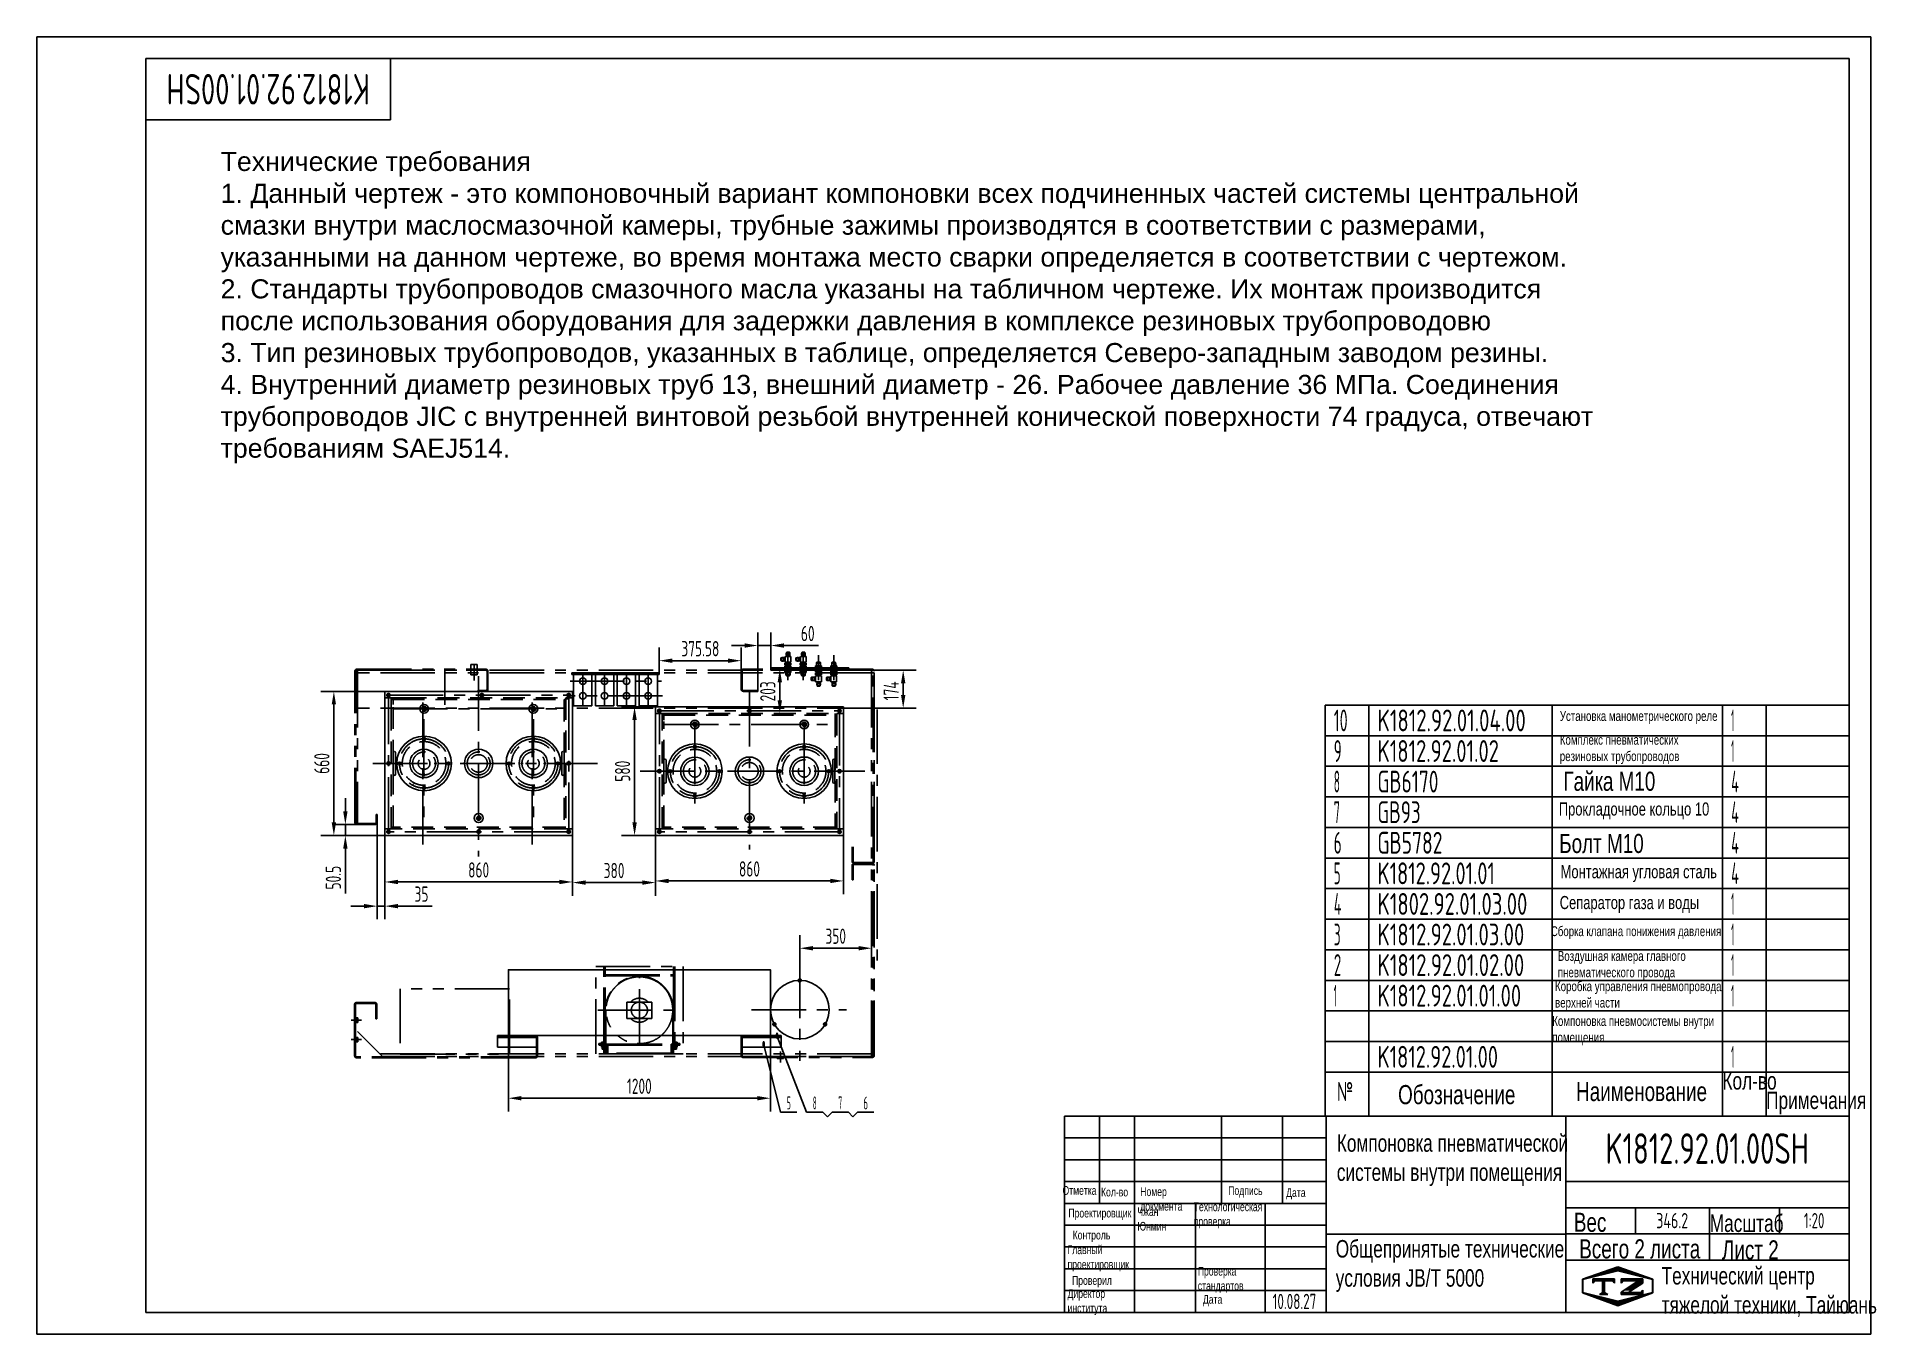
# Model space of a CAD drawing. Header units: millimetres. Extents: x 87 to 8511, y 0 to 5940.
import ezdxf
from ezdxf.enums import TextEntityAlignment as Align

# ---------------------------------------------------------------- set-up
doc = ezdxf.new("R2010")
doc.units = ezdxf.units.MM
doc.header["$LTSCALE"] = 200
for name, pattern in [('F', [0.75, 0.5, -0.25]), ('G', [2, 1.25, -0.25, 0.25, -0.25]), ('K', [2.5, 1.25, -0.25, 0.25, -0.25, 0.25, -0.25])]:
    doc.linetypes.add(name, pattern=pattern)
for name, color, linetype in [('01', 7, 'Continuous'), ('02', 1, 'Continuous'), ('04', 2, 'F'), ('05', 4, 'G'), ('07', 6, 'K'), ('08', 1, 'Continuous'), ('11', 3, 'Continuous'), ('THICK', 7, 'Continuous')]:
    doc.layers.add(name, color=color, linetype=linetype)
doc.styles.get("Standard").update_dxf_attribs({"font": 'isocp', "width": 0.707, "bigfont": 'intecad.shx'})
doc.dimstyles.new('INTE', dxfattribs={"dimscale": 20, "dimtxt": 3.5, "dimasz": 3, "dimexe": 3, "dimexo": 0, "dimgap": 1, "dimtad": 1, "dimdec": 1, "dimdsep": 46, "dimtxsty": 'Standard', "dimcen": 0, "dimclrd": 1, "dimclre": 1, "dimclrt": 3, "dimadec": 0, "dimazin": 0, "dimtfac": 1, "dimtdec": 1, "dimtmove": 0, "dimatfit": 0, "dimfxl": 1, "dimarcsym": 0})
doc.dimstyles.new('副本 (2)INTE', dxfattribs={"dimscale": 20, "dimtxt": 3.5, "dimasz": 3, "dimexe": 3, "dimexo": 0, "dimgap": 1, "dimtad": 1, "dimdsep": 46, "dimtxsty": 'Standard', "dimcen": 0, "dimclrd": 1, "dimclre": 1, "dimclrt": 3, "dimaunit": 1, "dimadec": 0, "dimazin": 0, "dimtfac": 1, "dimtmove": 0, "dimatfit": 3, "dimfxl": 1, "dimarcsym": 0})
pattern_1 = [(315, (2722.2074, 3817.6527), (2.245064, 2.245064), [])]

msp = doc.modelspace()

# ---------------------------------------------------------------- texts
at = {"layer": '01', "attachment_point": 1}
for s, insert, char_height in [('{\\fArial|b0|i0|c204|p34;\\W1;\\C3;Технические требования\\P1. Данный чертеж - это компоновочный вариант компоновки всех подчиненных частей системы центральной\\Pсмазки внутри маслосмазочной камеры, трубные зажимы производятся в соответствии с размерами,\\Pуказанными на данном чертеже, во время монтажа место сварки определяется в соответствии с чертежом.\\P2. Стандарты трубопроводов смазочного масла указаны на табличном чертеже. Их монтаж производится\\Pпосле использования оборудования для задержки давления в комплексе резиновых трубопроводовю\\P3. Тип резиновых трубопроводов, указанных в таблице, определяется Северо-западным заводом резины.\\P4. Внутренний диаметр резиновых труб 13, внешний диаметр - 26. Рабочее давление 36 МПа. Соединения\\Pтрубопроводов \\fArial|b0|i0|c0|p34;JIC \\fArial|b0|i0|c204|p34;с внутренней винтовой резьбой внутренней конической поверхности 74 градуса, отвечают\\Pтребованиям \\fArial|b0|i0|c0|p34;SAEJ514.\\fArial|b0|i0|c204|p34; }', (928.901, 5413.188), 87.5), ('{\\fArial|b0|i0|c204|p34;\\C3;Установка манометрического реле}', (7062.018, 2852.773), 45), ('{\\fArial|b0|i0|c204|p34;\\C3;Комплекс пневматических \\Pрезиновых трубопроводов}', (7062.018, 2743.879), 45), ('{\\fArial|b0|i0|c204|p34;\\C3;Гайка М10}', (7078.453, 2575.386), 87.5), ('{\\fArial|b0|i0|c204|p34;\\C3;Прокладочное кольцо 10}', (7057.407, 2434.5), 60), ('{\\fArial|b0|i0|c204|p34;\\C3;Болт М10}', (7059.478, 2290.634), 87.5), ('{\\fArial|b0|i0|c204|p34;\\C3;Монтажная угловая сталь}', (7065.792, 2147.645), 60), ('{\\fArial|b0|i0|c204|p34;\\C3;Сепаратор газа и воды}', (7061.563, 2006.292), 60), ('{\\fArial|b0|i0|c204|p34;\\C3;Сборка клапана понижения давления}', (7020.703, 1867.508), 45), ('{\\fArial|b0|i0|c204|p34;\\C3;Воздушная камера главного \\Pпневматического провода}', (7052.939, 1754.159), 45), ('{\\fArial|b0|i0|c204|p34;\\C3;Коробка управления пневмопровода \\Pверхней части}', (7040.173, 1615.628), 45), ('{\\fArial|b0|i0|c204|p34;\\C3;Компоновка пневмосистемы внутри \\Pпомещения}', (7027.522, 1456.257), 45), ('{\\fArial|b0|i0|c204|p34;Кол-во}', (7806.857, 1200), 80), ('{\\fArial|b0|i0|c204|p34;Примечания}', (8006.857, 1111.008), 80), ('{\\fArial|b0|i0|c204|p34;\\C3;Компоновка пневматической\\Pсистемы внутри помещения}', (6040.767, 915.262), 80), ('{\\fArial|b0|i0|c204|p34;Отметка}', (4784.488, 678.164), 40), ('{\\fArial|b0|i0|c204|p34;Кол-во}', (4960.886, 670.82), 40), ('{\\fArial|b0|i0|c204|p34;Технологическая\\Pпроверка}', (5385.455, 603.171), 40), ('{\\fArial|b0|i0|c204|p34;Проектировщик}', (4811.444, 574.392), 40), ('{\\fArial|b0|i0|c204|p34;Вес}', (7126.404, 556.275), 87.5), ('{\\fArial|b0|i0|c204|p34;Масштаб}', (7748.785, 548.049), 80), ('{\\fArial|b0|i0|c204|p34;Контроль}', (4831.043, 473.818), 40), ('{\\fArial|b0|i0|c204|p34;Общепринятые технические\\Pусловия \\fArial|b0|i0|c0|p34;JB/T 5000}', (6035.785, 431.044), 80), ('{\\fArial|b0|i0|c204|p34;Всего 2 листа}', (7151.102, 434.539), 87.5), ('{\\fArial|b0|i0|c204|p34;Лист 2}', (7804.767, 429.604), 87.5), ('{\\fArial|b0|i0|c204|p34;Главный\\Pпроектировщик}', (4807.605, 406.491), 40), ('{\\fArial|b0|i0|c204|p34;Проверил}', (4828.113, 265.982), 40), ('{\\fArial|b0|i0|c204|p34;Проверка\\Pстандартов}', (5404.11, 308.368), 40), ('{\\fArial|b0|i0|c204|p34;Технический центр\\Pтяжелой техники, Тайюань}', (7528.173, 307.631), 80), ('{\\fArial|b0|i0|c204|p34;Директор\\Pинститута}', (4807.605, 205.973), 40), ('{\\fArial|b0|i0|c204|p34;Дата}', (5427.548, 179.568), 40)]:
    msp.add_mtext(s, dxfattribs=dict(at, insert=insert, char_height=char_height))
for s, insert, char_height, width in [('{\\Fisocp,intecad|c204;№}', (6041.281, 1154.787), 87.5, 7.06334), ('{\\fArial|b0|i0|c204|p34;Обозначение}', (6321.459, 1140.673), 87.5, 2.35445), ('{\\fArial|b0|i0|c204|p34;Наименование}', (7136.536, 1154.852), 87.5, 7.06331), ('{\\fArial|b0|i0|c204|p34;Подпись}', (5543.489, 677.392), 40, 0.81665), ('{\\fArial|b0|i0|c204|p34;Номер документа}', (5140.55, 672.452), 40, 1.6333), ('{\\fArial|b0|i0|c204|p34;Дата}', (5808.902, 668.416), 40, 0.81665), ('{\\fArial|b0|i0|c204|p34;\\C3;Чжан Юнмин}', (5127.489, 580.92), 40, 0.81668)]:
    msp.add_mtext(s, dxfattribs=dict(at, insert=insert, char_height=char_height, width=width))
at = {"layer": '02', "width": 0.605172}
for height, p, p2 in [(10, (1807.467, 2509.622), (1813.467, 2509.622)), (24, (3469.857, 1351.72), (3484.257, 1351.72)), (24, (3408.635, 1313.008), (3423.035, 1313.008))]:
    msp.add_text('●', height=height, dxfattribs=at).set_placement(p, p2, align=Align.FIT)
at = {"layer": '11', "width": 0.695905}
msp.add_text('K1812.92.01.00SH', height=140, rotation=180, dxfattribs=at).set_placement((1612.483, 5770), (681.23, 5770), align=Align.FIT)
at = {"layer": '11'}
for s, height, width, p, p2 in [('10', 100, 0.606076, (6026.857, 2760), (6090.543, 2760)), ('K1812.92.01.04.00', 100, 0.696133, (6226.857, 2760), (6906.233, 2760)), ('1', 100, 0.404, (7846.857, 2760), (7860.997, 2760)), ('9', 100, 0.579528, (6026.857, 2620), (6062.88, 2620)), ('K1812.92.01.02', 100, 0.693774, (6226.857, 2620), (6783.164, 2620)), ('1', 100, 0.404, (7846.857, 2620), (7860.997, 2620)), ('8', 100, 0.514182, (6026.857, 2480), (6055.137, 2480)), ('GB6170', 100, 0.689857, (6226.857, 2480), (6506.303, 2480)), ('4', 100, 0.543846, (7846.857, 2480), (7882.207, 2480)), ('7', 100, 0.514182, (6026.857, 2340), (6055.137, 2340)), ('GB93', 100, 0.683012, (6226.857, 2340), (6424.583, 2340)), ('4', 100, 0.543846, (7846.857, 2340), (7882.207, 2340)), ('6', 100, 0.600695, (6026.857, 2200), (6062.875, 2200)), ('GB5782', 100, 0.690888, (6226.857, 2200), (6524.634, 2200)), ('4', 100, 0.543846, (7846.857, 2200), (7882.207, 2200)), ('5', 100, 0.527686, (6026.857, 2060), (6058.065, 2060)), ('K1812.92.01.01', 100, 0.693331, (6226.857, 2060), (6764.777, 2060)), ('4', 100, 0.543846, (7846.857, 2060), (7882.207, 2060)), ('4', 100, 0.543846, (6026.857, 1920), (6062.207, 1920)), ('K1802.92.01.03.00', 100, 0.696244, (6226.857, 1920), (6913.303, 1920)), ('1', 100, 0.404, (7846.857, 1920), (7860.997, 1920)), ('3', 100, 0.527686, (6026.857, 1780), (6058.065, 1780)), ('K1812.92.01.03.00', 100, 0.696021, (6226.857, 1780), (6899.163, 1780)), ('1', 100, 0.404, (7846.857, 1780), (7860.997, 1780)), ('2', 100, 0.562593, (6026.857, 1640), (6061.178, 1640)), ('K1812.92.01.02.00', 100, 0.696021, (6226.857, 1640), (6899.163, 1640)), ('1', 100, 0.404, (7846.857, 1640), (7860.997, 1640)), ('1', 100, 0.404, (6026.857, 1500), (6040.997, 1500)), ('K1812.92.01.01.00', 100, 0.695789, (6226.857, 1500), (6885.023, 1500)), ('1', 100, 0.404, (7846.857, 1500), (7860.997, 1500)), ('K1812.92.01.00', 100, 0.693676, (6226.857, 1220), (6778.973, 1220)), ('1', 100, 0.404, (7846.857, 1220), (7860.997, 1220)), ('5', 59.397, 0.527686, (3521.587, 1028.967), (3540.124, 1028.967)), ('8', 59.397, 0.514182, (3641.253, 1028.967), (3658.051, 1028.967)), ('7', 59.397, 0.514182, (3758.08, 1028.967), (3774.877, 1028.967)), ('6', 59.397, 0.600695, (3872.608, 1028.967), (3894.002, 1028.967)), ('K1812.92.01.00SH', 140, 0.695905, (7271.23, 780), (8202.483, 780)), ('346.2', 70, 0.672901, (7503.61, 485), (7650.103, 485)), ('1:20', 70, 0.655288, (8179.822, 485), (8273.892, 485)), ('10.08.27', 70, 0.642055, (5746.857, 115), (5946.857, 115))]:
    msp.add_text(s, height=height, dxfattribs=dict(at, width=width)).set_placement(p, p2, align=Align.FIT)

# ---------------------------------------------------------------- blocks, each defined once
blk = doc.blocks.new('*D78')
at = {"layer": '08', "color": 1, "lineweight": -2}
for p, q in [((2937.2, 3028.2), (2937.2, 3143.5)), ((3312.8, 3002.5), (3312.8, 3143.5)), ((2997.2, 3083.5), (3252.8, 3083.5))]:
    blk.add_line(p, q, dxfattribs=at)
at = {"layer": '08', "color": 1}
for points in [[(2997.2, 3093.5), (2997.2, 3073.5), (2937.2, 3083.5)], [(3252.8, 3093.5), (3252.8, 3073.5), (3312.8, 3083.5)]]:
    blk.add_solid(points, dxfattribs=at)
at = {"layer": 'Defpoints', "color": 0}
for p in [(3312.8, 3083.5), (2937.2, 3028.2), (3312.8, 3002.5)]:
    blk.add_point(p, dxfattribs=at)
at = {"layer": '08', "color": 3, "insert": (3125.8, 3138.5), "char_height": 70, "attachment_point": 5}
blk.add_mtext('375.58', dxfattribs=at)
blk = doc.blocks.new('*D79')
at = {"layer": '08', "color": 1, "lineweight": -2}
for p, q in [((3910.3, 3040.2), (4114.9, 3040.2)), ((4054.9, 2926.2), (4054.9, 2980.2)), ((3910.3, 2866.2), (4114.9, 2866.2))]:
    blk.add_line(p, q, dxfattribs=at)
at = {"layer": '08', "color": 1}
for points in [[(4044.9, 2980.2), (4064.9, 2980.2), (4054.9, 3040.2)], [(4044.9, 2926.2), (4064.9, 2926.2), (4054.9, 2866.2)]]:
    blk.add_solid(points, dxfattribs=at)
at = {"layer": 'Defpoints', "color": 0}
for p in [(3910.3, 3040.2), (4054.9, 3040.2), (3910.3, 2866.2)]:
    blk.add_point(p, dxfattribs=at)
at = {"layer": '08', "color": 3, "insert": (3999.9, 2945.4), "char_height": 70, "attachment_point": 5, "rotation": 90}
blk.add_mtext('174', dxfattribs=at)
blk = doc.blocks.new('*U81')
blk.add_circle((0, 0), 4.58)
at = {"layer": '01'}
for p, q in [((0, 4.6), (-4, 2.3)), ((-4, 2.3), (-4, -2.3)), ((4, 2.3), (0, 4.6)), ((4, -2.3), (4, 2.3)), ((-4, -2.3), (0, -4.6)), ((0, -4.6), (4, -2.3))]:
    blk.add_line(p, q, dxfattribs=at)
blk.add_circle((0, 0), 8, dxfattribs=at)
at = {"layer": '05'}
for p, q in [((-10.5, 0), (9.6, 0)), ((0, 10), (0, -10.4))]:
    blk.add_line(p, q, dxfattribs=at)
blk = doc.blocks.new('*U82', base_point=(588.8, 687.3))
at = {"layer": '01'}
blk.add_circle((588.8, 687.3), 8, dxfattribs=at)
at = {"layer": '02'}
blk.add_arc((588.8, 687.3), 10, 260, 170, dxfattribs=at)
at = {"layer": '05'}
for p, q in [((601.8, 687.3), (575.8, 687.3)), ((588.8, 700.3), (588.8, 674.3))]:
    blk.add_line(p, q, dxfattribs=at)
blk = doc.blocks.new('*U83', base_point=(636.8, 2662.2))
at = {"layer": '01'}
blk.add_circle((636.8, 2662.2), 2, dxfattribs=at)
at = {"layer": '02'}
blk.add_arc((636.8, 2662.2), 3, 260, 170, dxfattribs=at)
at = {"layer": '05'}
for p, q in [((642.8, 2662.2), (630.8, 2662.2)), ((636.8, 2668.2), (636.8, 2656.2))]:
    blk.add_line(p, q, dxfattribs=at)
blk = doc.blocks.new('*U84', base_point=(1437.5, 905.2))
at = {"layer": '01'}
blk.add_circle((1437.5, 905.2), 8.8, dxfattribs=at)
at = {"layer": '02'}
blk.add_arc((1437.5, 905.2), 11, 260, 170, dxfattribs=at)
at = {"layer": '05'}
for p, q in [((1451.5, 905.2), (1423.5, 905.2)), ((1437.5, 919.2), (1437.5, 891.2))]:
    blk.add_line(p, q, dxfattribs=at)
blk = doc.blocks.new('*D85')
at = {"layer": '08', "color": 1, "lineweight": -2}
for p, q in [((3483.1, 3044.7), (3549.8, 3044.7)), ((3489.8, 2984.7), (3489.8, 2901.7)), ((3483.1, 2841.7), (3549.8, 2841.7))]:
    blk.add_line(p, q, dxfattribs=at)
at = {"layer": '08', "color": 1}
for points in [[(3479.8, 2984.7), (3499.8, 2984.7), (3489.8, 3044.7)], [(3479.8, 2901.7), (3499.8, 2901.7), (3489.8, 2841.7)]]:
    blk.add_solid(points, dxfattribs=at)
at = {"layer": 'Defpoints', "color": 0}
for p in [(3483.1, 3044.7), (3483.1, 2841.7), (3489.8, 2841.7)]:
    blk.add_point(p, dxfattribs=at)
at = {"layer": '08', "color": 3, "insert": (3434.7, 2943.2), "char_height": 70, "attachment_point": 5, "rotation": 90}
blk.add_mtext('203', dxfattribs=at)
blk = doc.blocks.new('*D86')
at = {"layer": '08', "color": 1, "lineweight": -2}
for p, q in [((2920.8, 2283.2), (2920.8, 2015.1)), ((3780.8, 2283.2), (3780.8, 2015.1)), ((2980.8, 2075.1), (3720.8, 2075.1))]:
    blk.add_line(p, q, dxfattribs=at)
at = {"layer": '08', "color": 1}
for points in [[(2980.8, 2085.1), (2980.8, 2065.1), (2920.8, 2075.1)], [(3720.8, 2085.1), (3720.8, 2065.1), (3780.8, 2075.1)]]:
    blk.add_solid(points, dxfattribs=at)
at = {"layer": 'Defpoints', "color": 0}
for p in [(2920.8, 2283.2), (3780.8, 2283.2), (3780.8, 2075.1)]:
    blk.add_point(p, dxfattribs=at)
at = {"layer": '08', "color": 3, "insert": (3350.8, 2130.1), "char_height": 70, "attachment_point": 5}
blk.add_mtext('860', dxfattribs=at)
blk = doc.blocks.new('*D87')
at = {"layer": '08', "color": 1, "lineweight": -2}
for p, q in [((1680.5, 2283.2), (1680.5, 2010.5)), ((2540.5, 2283.2), (2540.5, 2010.5)), ((1740.5, 2070.5), (2480.5, 2070.5))]:
    blk.add_line(p, q, dxfattribs=at)
at = {"layer": '08', "color": 1}
for points in [[(1740.5, 2080.5), (1740.5, 2060.5), (1680.5, 2070.5)], [(2480.5, 2080.5), (2480.5, 2060.5), (2540.5, 2070.5)]]:
    blk.add_solid(points, dxfattribs=at)
at = {"layer": 'Defpoints', "color": 0}
for p in [(1680.5, 2283.2), (2540.5, 2283.2), (2540.5, 2070.5)]:
    blk.add_point(p, dxfattribs=at)
at = {"layer": '08', "color": 3, "insert": (2110.5, 2125.5), "char_height": 70, "attachment_point": 5}
blk.add_mtext('860', dxfattribs=at)
blk = doc.blocks.new('*D88')
at = {"layer": '08', "color": 1, "lineweight": -2}
for p, q in [((2920.8, 2871.7), (2764.6, 2871.7)), ((2824.6, 2811.7), (2824.6, 2343.2)), ((2920.8, 2283.2), (2764.6, 2283.2))]:
    blk.add_line(p, q, dxfattribs=at)
at = {"layer": '08', "color": 1}
for points in [[(2814.6, 2811.7), (2834.6, 2811.7), (2824.6, 2871.7)], [(2814.6, 2343.2), (2834.6, 2343.2), (2824.6, 2283.2)]]:
    blk.add_solid(points, dxfattribs=at)
at = {"layer": 'Defpoints', "color": 0}
for p in [(2920.8, 2871.7), (2824.6, 2283.2), (2920.8, 2283.2)]:
    blk.add_point(p, dxfattribs=at)
at = {"layer": '08', "color": 3, "insert": (2769.6, 2577.5), "char_height": 70, "attachment_point": 5, "rotation": 90}
blk.add_mtext('580', dxfattribs=at)
blk = doc.blocks.new('*D89')
at = {"layer": '08', "color": 1, "lineweight": -2}
for p, q in [((1695.5, 2943.2), (1387.4, 2943.2)), ((1447.4, 2883.2), (1447.4, 2343.2)), ((1695.5, 2283.2), (1387.4, 2283.2))]:
    blk.add_line(p, q, dxfattribs=at)
at = {"layer": '08', "color": 1}
for points in [[(1437.4, 2883.2), (1457.4, 2883.2), (1447.4, 2943.2)], [(1437.4, 2343.2), (1457.4, 2343.2), (1447.4, 2283.2)]]:
    blk.add_solid(points, dxfattribs=at)
at = {"layer": 'Defpoints', "color": 0}
for p in [(1695.5, 2943.2), (1447.4, 2283.2), (1695.5, 2283.2)]:
    blk.add_point(p, dxfattribs=at)
at = {"layer": '08', "color": 3, "insert": (1392.4, 2613.2), "char_height": 70, "attachment_point": 5, "rotation": 90}
blk.add_mtext('660', dxfattribs=at)
blk = doc.blocks.new('*D90')
at = {"layer": '08', "color": 1, "lineweight": -2}
for p, q in [((1500, 2393.7), (1500, 2453.7)), ((1625.1, 2333.7), (1440, 2333.7)), ((1695.5, 2283.2), (1440, 2283.2)), ((1500, 2333.7), (1500, 2283.2)), ((1500, 2223.2), (1500, 2017.2))]:
    blk.add_line(p, q, dxfattribs=at)
at = {"layer": '08', "color": 1}
for points in [[(1490, 2393.7), (1510, 2393.7), (1500, 2333.7)], [(1490, 2223.2), (1510, 2223.2), (1500, 2283.2)]]:
    blk.add_solid(points, dxfattribs=at)
at = {"layer": 'Defpoints', "color": 0}
for p in [(1500, 2283.2), (1625.1, 2333.7), (1695.5, 2283.2)]:
    blk.add_point(p, dxfattribs=at)
at = {"layer": '08', "color": 3, "insert": (1445, 2090.2), "char_height": 70, "attachment_point": 5, "rotation": 90}
blk.add_mtext('50.5', dxfattribs=at)
blk = doc.blocks.new('*D91')
at = {"layer": '08', "color": 1, "lineweight": -2}
for p, q in [((3388.8, 2947.7), (3388.8, 3213)), ((3449, 3050.2), (3449, 3213)), ((3328.8, 3153), (3268.8, 3153)), ((3388.8, 3153), (3449, 3153)), ((3509, 3153), (3666.5, 3153))]:
    blk.add_line(p, q, dxfattribs=at)
at = {"layer": '08', "color": 1}
for points in [[(3328.8, 3163), (3328.8, 3143), (3388.8, 3153)], [(3509, 3163), (3509, 3143), (3449, 3153)]]:
    blk.add_solid(points, dxfattribs=at)
at = {"layer": 'Defpoints', "color": 0}
for p in [(3449, 3153), (3449, 3050.2), (3388.8, 2947.7)]:
    blk.add_point(p, dxfattribs=at)
at = {"layer": '08', "color": 3, "insert": (3617.8, 3208), "char_height": 70, "attachment_point": 5}
blk.add_mtext('60', dxfattribs=at)
blk = doc.blocks.new('*D92')
at = {"layer": '08', "color": 1, "lineweight": -2}
for p, q in [((2540.5, 2283.2), (2540.5, 2007.7)), ((2920.8, 2283.2), (2920.8, 2007.7)), ((2860.8, 2067.7), (2600.5, 2067.7))]:
    blk.add_line(p, q, dxfattribs=at)
at = {"layer": '08', "color": 1}
for points in [[(2600.5, 2077.7), (2600.5, 2057.7), (2540.5, 2067.7)], [(2860.8, 2077.7), (2860.8, 2057.7), (2920.8, 2067.7)]]:
    blk.add_solid(points, dxfattribs=at)
at = {"layer": 'Defpoints', "color": 0}
for p in [(2540.5, 2283.2), (2920.8, 2283.2), (2540.5, 2067.7)]:
    blk.add_point(p, dxfattribs=at)
at = {"layer": '08', "color": 3, "insert": (2730.7, 2122.7), "char_height": 70, "attachment_point": 5}
blk.add_mtext('380', dxfattribs=at)
blk = doc.blocks.new('*D93')
at = {"layer": '08', "color": 1, "lineweight": -2}
for p, q in [((1645.3, 2343.2), (1645.3, 1899.8)), ((1680.5, 2283.2), (1680.5, 1899.8)), ((1585.3, 1959.8), (1525.3, 1959.8)), ((1645.3, 1959.8), (1680.5, 1959.8)), ((1740.5, 1959.8), (1897, 1959.8))]:
    blk.add_line(p, q, dxfattribs=at)
at = {"layer": '08', "color": 1}
for points in [[(1585.3, 1969.8), (1585.3, 1949.8), (1645.3, 1959.8)], [(1740.5, 1969.8), (1740.5, 1949.8), (1680.5, 1959.8)]]:
    blk.add_solid(points, dxfattribs=at)
at = {"layer": 'Defpoints', "color": 0}
for p in [(1645.3, 2343.2), (1680.5, 2283.2), (1680.5, 1959.8)]:
    blk.add_point(p, dxfattribs=at)
at = {"layer": '08', "color": 3, "insert": (1848.8, 2014.8), "char_height": 70, "attachment_point": 5}
blk.add_mtext('35', dxfattribs=at)
blk = doc.blocks.new('*U94')
at = {"layer": '01'}
for p, q in [((0, 40), (0, 0)), ((0, 40), (2.7, 40)), ((0, 0), (40, 0)), ((4, 9), (4, 38.7)), ((38.7, 4), (9, 4)), ((40, 0), (40, 2.7))]:
    blk.add_line(p, q, dxfattribs=at)
for centre, radius, start, end in [((2.7, 38.7), 1.32, 0.26213, 90), ((9, 9), 5, 180, 269.87822), ((38.7, 2.7), 1.32, 0, 90)]:
    blk.add_arc(centre, radius, start, end, dxfattribs=at)
blk = doc.blocks.new('*U95')
at = {"layer": '01'}
for p, q in [((-9.5, 8.8), (0, 8.8)), ((-9.5, 0), (-9.5, 8.8)), ((-9.5, 5), (0, 5)), ((0, 8.8), (0, 0)), ((0, -8.8), (0, 0)), ((-9.5, 0), (-9.5, -8.8)), ((-9.5, -5), (0, -5)), ((-9.5, -8.8), (0, -8.8))]:
    blk.add_line(p, q, dxfattribs=at)
at = {"layer": '05'}
blk.add_line((-10.6, 0), (1.1, 0), dxfattribs=at)
blk = doc.blocks.new('*D96')
at = {"layer": '08', "color": 1, "lineweight": -2}
for p, q in [((2246.5, 1366.8), (2246.5, 1020.3)), ((3446.5, 1366.8), (3446.5, 1020.3)), ((2306.5, 1080.3), (3386.5, 1080.3))]:
    blk.add_line(p, q, dxfattribs=at)
at = {"layer": '08', "color": 1}
for points in [[(2306.5, 1090.3), (2306.5, 1070.3), (2246.5, 1080.3)], [(3386.5, 1090.3), (3386.5, 1070.3), (3446.5, 1080.3)]]:
    blk.add_solid(points, dxfattribs=at)
at = {"layer": 'Defpoints', "color": 0}
for p in [(2246.5, 1366.8), (3446.5, 1366.8), (3446.5, 1080.3)]:
    blk.add_point(p, dxfattribs=at)
at = {"layer": '08', "color": 3, "insert": (2846.5, 1135.3), "char_height": 70, "attachment_point": 5}
blk.add_mtext('1200', dxfattribs=at)
blk = doc.blocks.new('*D97')
at = {"layer": '08', "color": 1, "lineweight": -2}
for p, q in [((3581.3, 1697.4), (3581.3, 1827.1)), ((3910.3, 1697.4), (3910.3, 1827.1)), ((3641.3, 1767.1), (3850.3, 1767.1))]:
    blk.add_line(p, q, dxfattribs=at)
at = {"layer": '08', "color": 1}
for points in [[(3641.3, 1777.1), (3641.3, 1757.1), (3581.3, 1767.1)], [(3850.3, 1777.1), (3850.3, 1757.1), (3910.3, 1767.1)]]:
    blk.add_solid(points, dxfattribs=at)
at = {"layer": 'Defpoints', "color": 0}
for p in [(3581.3, 1697.4), (3910.3, 1767.1), (3910.3, 1697.4)]:
    blk.add_point(p, dxfattribs=at)
at = {"layer": '08', "color": 3, "insert": (3745.8, 1822.1), "char_height": 70, "attachment_point": 5}
blk.add_mtext('350', dxfattribs=at)
blk = doc.blocks.new('*U126', base_point=(251.96, 168.31))
at = {"layer": '01'}
for p, q in [((251.96, 168.31), (251.96, 182.31)), ((195.96, 168.31), (251.96, 168.31))]:
    blk.add_line(p, q, dxfattribs=at)
blk = doc.blocks.new('*U127')
at = {"layer": '04'}
blk.add_blockref('*U126', (0, 0), dxfattribs=at)
blk = doc.blocks.new('*U128')
at = {"layer": '01'}
for points in [[(415, 292), (25, 292)], [(25, 292), (25, 5)], [(415, 5), (415, 292)], [(25, 5), (415, 5)]]:
    blk.add_lwpolyline(points, dxfattribs=at)
at = {"layer": '02'}
for points in [[(420, 297), (0, 297)], [(0, 297), (0, 0)], [(420, 0), (420, 297)], [(0, 0), (420, 0)]]:
    blk.add_lwpolyline(points, dxfattribs=at)
blk = doc.blocks.new('*U131')
at = {"layer": '01'}
for p, q in [((0, -140), (0, 0)), ((2400, -140), (2400, 0))]:
    blk.add_line(p, q, dxfattribs=at)
at = {"layer": '02'}
for p, q in [((0, 0), (200, 0)), ((200, -140), (200, 0)), ((200, 0), (1040, 0)), ((1040, -140), (1040, 0)), ((1040, 0), (1820, 0)), ((1820, -140), (1820, 0)), ((1820, 0), (2020, 0)), ((2020, -140), (2020, 0)), ((2020, 0), (2400, 0))]:
    blk.add_line(p, q, dxfattribs=at)
blk = doc.blocks.new('*U132')
at = {"layer": '01'}
for p, q in [((0, -140), (0, 0)), ((2400, -140), (2400, 0))]:
    blk.add_line(p, q, dxfattribs=at)
at = {"layer": '02'}
for p, q in [((0, 0), (200, 0)), ((200, -140), (200, 0)), ((200, 0), (1040, 0)), ((1040, -140), (1040, 0)), ((1040, 0), (1820, 0)), ((1820, -140), (1820, 0)), ((1820, 0), (2020, 0)), ((2020, -140), (2020, 0)), ((2020, 0), (2400, 0))]:
    blk.add_line(p, q, dxfattribs=at)
blk = doc.blocks.new('*U133')
at = {"layer": '01'}
for p, q in [((0, -140), (0, 0)), ((2400, -140), (2400, 0))]:
    blk.add_line(p, q, dxfattribs=at)
at = {"layer": '02'}
for p, q in [((0, 0), (200, 0)), ((200, -140), (200, 0)), ((200, 0), (1040, 0)), ((1040, -140), (1040, 0)), ((1040, 0), (1820, 0)), ((1820, -140), (1820, 0)), ((1820, 0), (2020, 0)), ((2020, -140), (2020, 0)), ((2020, 0), (2400, 0))]:
    blk.add_line(p, q, dxfattribs=at)
blk = doc.blocks.new('*U134')
at = {"layer": '01'}
for p, q in [((0, -140), (0, 0)), ((2400, -140), (2400, 0))]:
    blk.add_line(p, q, dxfattribs=at)
at = {"layer": '02'}
for p, q in [((0, 0), (200, 0)), ((200, -140), (200, 0)), ((200, 0), (1040, 0)), ((1040, -140), (1040, 0)), ((1040, 0), (1820, 0)), ((1820, -140), (1820, 0)), ((1820, 0), (2020, 0)), ((2020, -140), (2020, 0)), ((2020, 0), (2400, 0))]:
    blk.add_line(p, q, dxfattribs=at)
blk = doc.blocks.new('*U135')
at = {"layer": '01'}
for p, q in [((0, -140), (0, 0)), ((2400, -140), (2400, 0))]:
    blk.add_line(p, q, dxfattribs=at)
at = {"layer": '02'}
for p, q in [((0, 0), (200, 0)), ((200, -140), (200, 0)), ((200, 0), (1040, 0)), ((1040, -140), (1040, 0)), ((1040, 0), (1820, 0)), ((1820, -140), (1820, 0)), ((1820, 0), (2020, 0)), ((2020, -140), (2020, 0)), ((2020, 0), (2400, 0))]:
    blk.add_line(p, q, dxfattribs=at)
blk = doc.blocks.new('*U136')
at = {"layer": '01'}
for p, q in [((0, -140), (0, 0)), ((2400, -140), (2400, 0))]:
    blk.add_line(p, q, dxfattribs=at)
at = {"layer": '02'}
for p, q in [((0, 0), (200, 0)), ((200, -140), (200, 0)), ((200, 0), (1040, 0)), ((1040, -140), (1040, 0)), ((1040, 0), (1820, 0)), ((1820, -140), (1820, 0)), ((1820, 0), (2020, 0)), ((2020, -140), (2020, 0)), ((2020, 0), (2400, 0))]:
    blk.add_line(p, q, dxfattribs=at)
blk = doc.blocks.new('*U137')
at = {"layer": '01'}
for p, q in [((0, -140), (0, 0)), ((2400, -140), (2400, 0))]:
    blk.add_line(p, q, dxfattribs=at)
at = {"layer": '02'}
for p, q in [((0, 0), (200, 0)), ((200, -140), (200, 0)), ((200, 0), (1040, 0)), ((1040, -140), (1040, 0)), ((1040, 0), (1820, 0)), ((1820, -140), (1820, 0)), ((1820, 0), (2020, 0)), ((2020, -140), (2020, 0)), ((2020, 0), (2400, 0))]:
    blk.add_line(p, q, dxfattribs=at)
blk = doc.blocks.new('*U138')
at = {"layer": '01'}
for p, q in [((0, -140), (0, 0)), ((2400, -140), (2400, 0))]:
    blk.add_line(p, q, dxfattribs=at)
at = {"layer": '02'}
for p, q in [((0, 0), (200, 0)), ((200, -140), (200, 0)), ((200, 0), (1040, 0)), ((1040, -140), (1040, 0)), ((1040, 0), (1820, 0)), ((1820, -140), (1820, 0)), ((1820, 0), (2020, 0)), ((2020, -140), (2020, 0)), ((2020, 0), (2400, 0))]:
    blk.add_line(p, q, dxfattribs=at)
blk = doc.blocks.new('*U139')
at = {"layer": '01'}
for p, q in [((0, -140), (0, 0)), ((2400, -140), (2400, 0))]:
    blk.add_line(p, q, dxfattribs=at)
at = {"layer": '02'}
for p, q in [((0, 0), (200, 0)), ((200, -140), (200, 0)), ((200, 0), (1040, 0)), ((1040, -140), (1040, 0)), ((1040, 0), (1820, 0)), ((1820, -140), (1820, 0)), ((1820, 0), (2020, 0)), ((2020, -140), (2020, 0)), ((2020, 0), (2400, 0))]:
    blk.add_line(p, q, dxfattribs=at)
blk = doc.blocks.new('*U140')
at = {"layer": '01'}
for p, q in [((0, -140), (0, 0)), ((2400, -140), (2400, 0))]:
    blk.add_line(p, q, dxfattribs=at)
at = {"layer": '02'}
for p, q in [((0, 0), (200, 0)), ((200, -140), (200, 0)), ((200, 0), (1040, 0)), ((1040, -140), (1040, 0)), ((1040, 0), (1820, 0)), ((1820, -140), (1820, 0)), ((1820, 0), (2020, 0)), ((2020, -140), (2020, 0)), ((2020, 0), (2400, 0))]:
    blk.add_line(p, q, dxfattribs=at)
blk = doc.blocks.new('*U141')
at = {"layer": '01'}
for p, q in [((0, -140), (0, 0)), ((2400, -140), (2400, 0))]:
    blk.add_line(p, q, dxfattribs=at)
at = {"layer": '02'}
for p, q in [((0, 0), (200, 0)), ((200, -140), (200, 0)), ((200, 0), (1040, 0)), ((1040, -140), (1040, 0)), ((1040, 0), (1820, 0)), ((1820, -140), (1820, 0)), ((1820, 0), (2020, 0)), ((2020, -140), (2020, 0)), ((2020, 0), (2400, 0))]:
    blk.add_line(p, q, dxfattribs=at)
blk = doc.blocks.new('*U142')
at = {"layer": '01'}
for p, q in [((0, -140), (0, 0)), ((0, 0), (200, 0)), ((200, 0), (1040, 0)), ((1040, 0), (1820, 0)), ((1820, 0), (2020, 0)), ((2020, 0), (2400, 0)), ((2400, -140), (2400, 0))]:
    blk.add_line(p, q, dxfattribs=at)
at = {"layer": '02'}
for p, q in [((200, -140), (200, 0)), ((1040, -140), (1040, 0)), ((1820, -140), (1820, 0)), ((2020, -140), (2020, 0))]:
    blk.add_line(p, q, dxfattribs=at)
blk = doc.blocks.new('*X146')
at = {"color": 0}
for p, q in [((127.06, 7.8), (132.06, 7.8)), ((127.06, 7.5), (132.06, 7.5)), ((127.06, 7.2), (127.32, 7.2)), ((127.84, 5.4), (129.64, 5.4)), ((128.3, 5.7), (130.1, 5.7)), ((128.77, 6), (130.57, 6)), ((129.23, 6.3), (131.04, 6.3)), ((129.7, 6.6), (131.51, 6.6)), ((130.16, 6.9), (131.98, 6.9)), ((130.62, 7.2), (132.06, 7.2))]:
    blk.add_line(p, q, dxfattribs=at)
blk = doc.blocks.new('*X147')
at = {"color": 0}
for p, q in [((127.06, 4.8), (132.06, 4.8)), ((127.06, 4.5), (132.06, 4.5)), ((131.84, 5.1), (132.06, 5.1))]:
    blk.add_line(p, q, dxfattribs=at)
blk = doc.blocks.new('*X145')
at = {"color": 0}
for p, q in [((122.34, 4.5), (123.72, 4.5)), ((122.82, 4.8), (123.24, 4.8))]:
    blk.add_line(p, q, dxfattribs=at)
blk = doc.blocks.new('*X144')
at = {"color": 0}
for p, q in [((120.53, 7.8), (125.53, 7.8)), ((120.53, 7.5), (125.53, 7.5)), ((120.53, 7.2), (120.79, 7.2)), ((125.27, 7.2), (125.53, 7.2))]:
    blk.add_line(p, q, dxfattribs=at)
blk = doc.blocks.new('*X143')
at = {"color": 0}
for p, q in [((120.66, 8.7), (121.92, 8.7)), ((121.52, 9), (123.12, 9)), ((122.38, 9.3), (124.32, 9.3)), ((123.24, 9.6), (125.52, 9.6)), ((124.1, 9.9), (128.52, 9.9)), ((124.97, 10.2), (127.67, 10.2)), ((125.83, 10.5), (126.82, 10.5)), ((127.02, 9.6), (129.37, 9.6)), ((128.22, 9.3), (130.22, 9.3)), ((129.42, 9), (131.07, 9)), ((130.62, 8.7), (131.92, 8.7)), ((118.22, 7.8), (118.32, 7.8)), ((118.22, 7.5), (118.27, 7.5)), ((118.22, 7.2), (118.27, 7.2)), ((118.22, 6.9), (118.27, 6.9)), ((118.22, 6.6), (118.27, 6.6)), ((118.22, 6.3), (118.27, 6.3)), ((118.22, 6), (118.27, 6)), ((118.22, 5.7), (118.27, 5.7)), ((118.22, 5.4), (118.27, 5.4)), ((118.22, 5.1), (118.27, 5.1)), ((118.22, 4.8), (118.27, 4.8)), ((118.79, 4.5), (119.42, 4.5)), ((118.94, 8.1), (119.52, 8.1)), ((119.8, 8.4), (120.72, 8.4)), ((131.82, 8.4), (132.77, 8.4)), ((133.02, 8.1), (133.62, 8.1)), ((133.12, 4.5), (133.76, 4.5)), ((134.22, 7.8), (134.32, 7.8)), ((134.27, 7.5), (134.32, 7.5)), ((134.27, 7.2), (134.32, 7.2)), ((134.27, 6.9), (134.32, 6.9)), ((134.27, 6.6), (134.32, 6.6)), ((134.27, 6.3), (134.32, 6.3)), ((134.27, 6), (134.32, 6)), ((134.27, 5.7), (134.32, 5.7)), ((134.27, 5.4), (134.32, 5.4)), ((134.27, 5.1), (134.32, 5.1)), ((134.27, 4.8), (134.32, 4.8)), ((119.61, 4.2), (120.62, 4.2)), ((120.43, 3.9), (121.82, 3.9)), ((121.26, 3.6), (123.02, 3.6)), ((122.08, 3.3), (124.22, 3.3)), ((122.91, 3), (125.42, 3)), ((123.73, 2.7), (128.89, 2.7)), ((124.55, 2.4), (128.07, 2.4)), ((125.38, 2.1), (127.26, 2.1)), ((126.2, 1.8), (126.45, 1.8)), ((127.12, 3), (129.7, 3)), ((128.32, 3.3), (130.51, 3.3)), ((129.52, 3.6), (131.32, 3.6)), ((130.72, 3.9), (132.14, 3.9)), ((131.92, 4.2), (132.95, 4.2))]:
    blk.add_line(p, q, dxfattribs=at)

# ---------------------------------------------------------------- dimensions: what is measured, and where the dimension line sits
at = {"layer": '08'}
for base, p1, p2, text, picture, middle in [((3449.031, 3152.96), (3388.781, 2947.72), (3449.031, 3050.22), '60', '*D91', (3617.75, 3207.96)), ((1680.531, 1959.83), (1645.281, 2343.22), (1680.531, 2283.22), '35', '*D93', (1848.775, 2014.83)), ((2540.531, 2067.73), (2920.781, 2283.22), (2540.531, 2283.22), '380', '*D92', (2730.656, 2122.73)), ((3910.281, 1767.137), (3581.284, 1697.444), (3910.281, 1697.444), '350', '*D97', (3745.783, 1822.137))]:
    dim = msp.add_linear_dim(base=base, p1=p1, p2=p2, text=text, dimstyle='INTE', dxfattribs=at)
    dim.commit()
    dim.dimension.update_dxf_attribs({"geometry": picture, "text_midpoint": middle})
for base, p1, p2, dimstyle, picture, middle in [((3312.7807, 3083.4603), (2937.1961, 3028.2198), (3312.7807, 3002.5244), '副本 (2)INTE', '*D78', (3125.816, 3083.4603)), ((3780.781, 2075.095), (2920.781, 2283.22), (3780.781, 2283.22), 'INTE', '*D86', (3350.781, 2075.095))]:
    dim = msp.add_linear_dim(base=base, p1=p1, p2=p2, dimstyle=dimstyle, dxfattribs=at)
    dim.commit()
    dim.dimension.update_dxf_attribs({"geometry": picture, "text_midpoint": middle, "dimtype": 160})
for base, p1, p2, picture, middle in [((3489.756, 2841.72), (3483.139, 3044.72), (3483.139, 2841.72), '*D85', (3434.749, 2943.22)), ((1447.379, 2283.22), (1695.531, 2943.22), (1695.531, 2283.22), '*D89', (1392.379, 2613.22)), ((1500.006, 2283.22), (1625.084, 2333.72), (1695.531, 2283.22), '*D90', (1445.006, 2090.23))]:
    dim = msp.add_linear_dim(base=base, p1=p1, p2=p2, angle=90, dimstyle='INTE', dxfattribs=at)
    dim.commit()
    dim.dimension.update_dxf_attribs({"geometry": picture, "text_midpoint": middle})
dim = msp.add_linear_dim(base=(4054.904, 3040.22), p1=(3910.281, 2866.22), p2=(3910.281, 3040.22), angle=90, dimstyle='副本 (2)INTE', dxfattribs=at)
dim.commit()
dim.dimension.update_dxf_attribs({"geometry": '*D79', "text_midpoint": (4054.904, 2945.432), "dimtype": 160})
dim = msp.add_linear_dim(base=(2824.626, 2283.22), p1=(2920.781, 2871.72), p2=(2920.781, 2283.22), angle=90, text='580', dimstyle='INTE', dxfattribs=at)
dim.commit()
dim.dimension.update_dxf_attribs({"geometry": '*D88', "text_midpoint": (2769.626, 2577.47)})
for base, p1, p2, picture, middle in [((2540.531, 2070.464), (1680.531, 2283.22), (2540.531, 2283.22), '*D87', (2110.531, 2125.464)), ((3446.548, 1080.274), (2246.548, 1366.755), (3446.548, 1366.755), '*D96', (2846.548, 1135.281))]:
    dim = msp.add_linear_dim(base=base, p1=p1, p2=p2, dimstyle='INTE', dxfattribs=at)
    dim.commit()
    dim.dimension.update_dxf_attribs({"geometry": picture, "text_midpoint": middle})

# ---------------------------------------------------------------- hatches: boundary and pattern name
at = {"layer": '02'}
h = msp.add_hatch(dxfattribs=at)
h.set_pattern_fill('ANSI31', color=256, angle=-90, style=0)
h.set_pattern_definition(pattern_1)
h.paths.add_polyline_path([(3449.031, 3050.22), (3449.031, 3040.22), (3515.031, 3040.22), (3515.031, 3050.22), (3509.71, 3050.22)])
h = msp.add_hatch(dxfattribs=at)
h.set_pattern_fill('ANSI31', color=256, angle=-90, style=0)
h.set_pattern_definition(pattern_1)
h.paths.add_polyline_path([(3539.031, 3050.22), (3539.031, 3040.22), (3544.351, 3040.22), (3585.031, 3040.22), (3585.031, 3050.22), (3579.71, 3050.22)])
h = msp.add_hatch(dxfattribs=at)
h.set_pattern_fill('ANSI31', color=256, angle=-90, style=0)
h.set_pattern_definition([(315, (2742.2074, 3817.6527), (2.245064, 2.245064), [])])
h.paths.add_polyline_path([(3806.258, 3040.22), (3806.258, 3050.22), (3749.031, 3050.22), (3749.031, 3040.22), (3754.351, 3040.22)])
h.paths.add_polyline_path([(3655.031, 3040.22), (3655.031, 3050.22), (3609.031, 3050.22), (3609.031, 3040.22)])
h.paths.add_polyline_path([(3679.031, 3050.22), (3679.031, 3040.22), (3725.031, 3040.22), (3725.031, 3050.22)])
at = {"layer": '07', "linetype": 'K'}
for points in [[(2075.281, 3049.22), (2070.781, 3044.72), (2075.281, 3044.72)], [(2104.281, 3049.22), (2108.781, 3044.72), (2104.281, 3044.72)], [(1549.316, 1447.77), (1546.816, 1447.77), (1546.816, 1450.27)], [(1549.316, 1427.74), (1546.816, 1427.74), (1546.816, 1425.24)], [(1549.316, 1358.77), (1546.816, 1358.77), (1546.816, 1361.27)], [(1549.316, 1338.74), (1546.816, 1338.74), (1546.816, 1336.24)]]:
    msp.add_hatch(color=6, dxfattribs=at).paths.add_polyline_path(points)

# ---------------------------------------------------------------- linework, layer by layer
at = {"layer": '01'}
for p, q in [((3520.262, 3118.693), (3519.39, 3117.821)), ((3519.39, 3117.821), (3519.39, 3110.84)), ((3520.262, 3121.311), (3521.577, 3123.056)), ((3520.262, 3121.311), (3535.095, 3121.311)), ((3520.262, 3118.693), (3535.095, 3118.693)), ((3521.577, 3123.056), (3533.78, 3123.056)), ((3535.095, 3121.311), (3533.78, 3123.056)), ((3535.095, 3118.693), (3535.968, 3117.821)), ((3535.968, 3117.821), (3535.968, 3110.84)), ((3590.262, 3118.693), (3589.39, 3117.821)), ((3589.39, 3117.821), (3589.39, 3110.84)), ((3590.262, 3121.311), (3591.577, 3123.056)), ((3590.262, 3121.311), (3605.095, 3121.311)), ((3590.262, 3118.693), (3605.095, 3118.693)), ((3591.577, 3123.056), (3603.78, 3123.056)), ((3605.095, 3121.311), (3603.78, 3123.056)), ((3605.095, 3118.693), (3605.968, 3117.821)), ((3605.968, 3117.821), (3605.968, 3110.84)), ((1955.056, 3044.869), (1955.056, 2880.924)), ((3806.258, 3050.22), (3449.031, 3050.22)), ((3449.031, 3050.22), (3449.031, 3040.22)), ((3449.031, 3040.22), (3806.258, 3040.22)), ((3495.619, 3097.316), (3493.874, 3096.001)), ((3493.874, 3083.798), (3493.874, 3096.001)), ((3495.619, 3082.483), (3493.874, 3083.798)), ((3495.619, 3082.483), (3495.619, 3097.316)), ((3498.237, 3097.316), (3499.109, 3098.188)), ((3498.237, 3082.483), (3498.237, 3097.316)), ((3498.237, 3082.483), (3499.109, 3081.61)), ((3499.109, 3098.188), (3506.09, 3098.188)), ((3499.109, 3081.61), (3506.09, 3081.61)), ((3506.09, 3098.188), (3506.962, 3097.316)), ((3506.09, 3081.61), (3506.962, 3082.483)), ((3506.962, 3082.483), (3506.962, 3097.316)), ((3513.943, 3097.456), (3508.445, 3097.456)), ((3513.943, 3082.343), (3508.445, 3082.343)), ((3513.174, 3058.52), (3540.887, 3058.52)), ((3513.174, 3050.22), (3513.174, 3058.52)), ((3513.174, 3050.22), (3540.887, 3050.22)), ((3513.174, 3040.22), (3540.887, 3040.22)), ((3513.174, 3040.22), (3540.887, 3040.22)), ((3513.174, 3030.22), (3513.174, 3040.22)), ((3513.429, 3063.11), (3513.429, 3071.836)), ((3527.031, 3102.987), (3513.943, 3102.987)), ((3513.943, 3076.811), (3513.943, 3102.987)), ((3513.943, 3102.987), (3540.119, 3102.987)), ((3513.943, 3076.811), (3540.119, 3076.811)), ((3517.273, 3071.836), (3517.273, 3076.811)), ((3517.531, 3063.11), (3517.531, 3061.22)), ((3517.531, 3061.22), (3518.531, 3060.22)), ((3518.531, 3060.22), (3535.531, 3060.22)), ((3519.39, 3110.84), (3520.262, 3109.968)), ((3520.102, 3050.22), (3520.102, 3058.52)), ((3520.102, 3030.22), (3520.102, 3040.22)), ((3520.122, 3102.987), (3520.122, 3108.485)), ((3520.23, 3063.11), (3520.23, 3071.836)), ((3520.262, 3109.968), (3535.095, 3109.968)), ((3533.832, 3063.11), (3533.832, 3071.836)), ((3533.959, 3050.22), (3533.959, 3058.52)), ((3533.959, 3030.22), (3533.959, 3040.22)), ((3535.968, 3110.84), (3535.095, 3109.968)), ((3535.235, 3102.987), (3535.235, 3108.485)), ((3536.531, 3061.22), (3535.531, 3060.22)), ((3536.531, 3063.11), (3536.531, 3061.22)), ((3537.764, 3071.836), (3537.764, 3076.811)), ((3540.119, 3102.987), (3540.119, 3076.811)), ((3540.632, 3063.11), (3540.632, 3071.836)), ((3540.887, 3050.22), (3540.887, 3058.52)), ((3540.887, 3030.22), (3540.887, 3040.22)), ((3565.619, 3097.316), (3563.874, 3096.001)), ((3563.874, 3083.798), (3563.874, 3096.001)), ((3565.619, 3082.483), (3563.874, 3083.798)), ((3565.619, 3082.483), (3565.619, 3097.316)), ((3568.237, 3097.316), (3569.109, 3098.188)), ((3568.237, 3082.483), (3568.237, 3097.316)), ((3568.237, 3082.483), (3569.109, 3081.61)), ((3569.109, 3098.188), (3576.09, 3098.188)), ((3569.109, 3081.61), (3576.09, 3081.61)), ((3576.09, 3098.188), (3576.962, 3097.316)), ((3576.09, 3081.61), (3576.962, 3082.483)), ((3576.962, 3082.483), (3576.962, 3097.316)), ((3583.943, 3097.456), (3578.445, 3097.456)), ((3583.943, 3082.343), (3578.445, 3082.343)), ((3583.174, 3058.52), (3610.887, 3058.52)), ((3583.174, 3050.22), (3583.174, 3058.52)), ((3583.174, 3050.22), (3610.887, 3050.22)), ((3583.174, 3040.22), (3610.887, 3040.22)), ((3583.174, 3040.22), (3610.887, 3040.22)), ((3583.174, 3030.22), (3583.174, 3040.22)), ((3583.429, 3063.11), (3583.429, 3071.836)), ((3597.031, 3102.987), (3583.943, 3102.987)), ((3583.943, 3076.811), (3583.943, 3102.987)), ((3583.943, 3102.987), (3610.119, 3102.987)), ((3583.943, 3076.811), (3610.119, 3076.811)), ((3587.273, 3071.836), (3587.273, 3076.811)), ((3587.531, 3063.11), (3587.531, 3061.22)), ((3587.531, 3061.22), (3588.531, 3060.22)), ((3588.531, 3060.22), (3605.531, 3060.22)), ((3589.39, 3110.84), (3590.262, 3109.968)), ((3590.102, 3050.22), (3590.102, 3058.52)), ((3590.102, 3030.22), (3590.102, 3040.22)), ((3590.122, 3102.987), (3590.122, 3108.485)), ((3590.23, 3063.11), (3590.23, 3071.836)), ((3590.262, 3109.968), (3605.095, 3109.968)), ((3603.832, 3063.11), (3603.832, 3071.836)), ((3603.959, 3050.22), (3603.959, 3058.52)), ((3603.959, 3030.22), (3603.959, 3040.22)), ((3605.968, 3110.84), (3605.095, 3109.968)), ((3605.235, 3102.987), (3605.235, 3108.485)), ((3606.531, 3061.22), (3605.531, 3060.22)), ((3606.531, 3063.11), (3606.531, 3061.22)), ((3607.764, 3071.836), (3607.764, 3076.811)), ((3610.119, 3102.987), (3610.119, 3076.811)), ((3610.632, 3063.11), (3610.632, 3071.836)), ((3610.887, 3050.22), (3610.887, 3058.52)), ((3610.887, 3030.22), (3610.887, 3040.22)), ((3684.351, 3040.22), (3649.71, 3040.22)), ((3684.351, 3040.22), (3649.71, 3040.22)), ((3653.174, 3060.22), (3680.887, 3060.22)), ((3653.174, 3060.22), (3653.174, 3050.22)), ((3653.174, 3050.22), (3680.887, 3050.22)), ((3653.174, 3050.22), (3680.887, 3050.22)), ((3653.174, 3040.22), (3680.887, 3040.22)), ((3653.174, 3040.22), (3653.174, 3031.92)), ((3657.531, 3070.92), (3658.531, 3071.92)), ((3657.531, 3060.22), (3657.531, 3070.92)), ((3658.531, 3074.92), (3660.038, 3076.92)), ((3658.531, 3074.92), (3675.531, 3074.92)), ((3658.531, 3071.92), (3675.531, 3071.92)), ((3660.038, 3076.92), (3674.024, 3076.92)), ((3660.102, 3060.22), (3660.102, 3050.22)), ((3660.102, 3040.22), (3660.102, 3031.92)), ((3673.959, 3060.22), (3673.959, 3050.22)), ((3673.959, 3040.22), (3673.959, 3031.92)), ((3675.531, 3074.92), (3674.024, 3076.92)), ((3676.531, 3070.92), (3675.531, 3071.92)), ((3676.531, 3060.22), (3676.531, 3070.92)), ((3680.887, 3060.22), (3680.887, 3050.22)), ((3680.887, 3040.22), (3680.887, 3031.92)), ((3754.351, 3040.22), (3719.71, 3040.22)), ((3754.351, 3040.22), (3719.71, 3040.22)), ((3723.174, 3060.22), (3750.887, 3060.22)), ((3723.174, 3060.22), (3723.174, 3050.22)), ((3723.174, 3050.22), (3750.887, 3050.22)), ((3723.174, 3050.22), (3750.887, 3050.22)), ((3723.174, 3040.22), (3750.887, 3040.22)), ((3723.174, 3040.22), (3723.174, 3031.92)), ((3727.531, 3070.92), (3728.531, 3071.92)), ((3727.531, 3060.22), (3727.531, 3070.92)), ((3728.531, 3074.92), (3730.038, 3076.92)), ((3728.531, 3074.92), (3745.531, 3074.92)), ((3728.531, 3071.92), (3745.531, 3071.92)), ((3730.038, 3076.92), (3744.024, 3076.92)), ((3730.102, 3060.22), (3730.102, 3050.22)), ((3730.102, 3040.22), (3730.102, 3031.92)), ((3743.959, 3060.22), (3743.959, 3050.22)), ((3743.959, 3040.22), (3743.959, 3031.92)), ((3745.531, 3074.92), (3744.024, 3076.92)), ((3746.531, 3070.92), (3745.531, 3071.92)), ((3746.531, 3060.22), (3746.531, 3070.92)), ((3750.887, 3060.22), (3750.887, 3050.22)), ((3750.887, 3040.22), (3750.887, 3031.92)), ((3806.258, 3040.22), (3806.258, 3050.22)), ((2937.196, 3020.22), (2937.196, 3028.22)), ((3513.174, 3030.22), (3540.887, 3030.22)), ((3517.531, 3030.22), (3517.531, 3019.52)), ((3517.531, 3019.52), (3518.531, 3018.52)), ((3518.531, 3018.52), (3535.531, 3018.52)), ((3518.531, 3015.52), (3520.038, 3013.52)), ((3518.531, 3015.52), (3535.531, 3015.52)), ((3520.038, 3013.52), (3534.024, 3013.52)), ((3535.531, 3015.52), (3534.024, 3013.52)), ((3536.531, 3019.52), (3535.531, 3018.52)), ((3536.531, 3030.22), (3536.531, 3019.52)), ((3583.174, 3030.22), (3610.887, 3030.22)), ((3587.531, 3030.22), (3587.531, 3019.52)), ((3587.531, 3019.52), (3588.531, 3018.52)), ((3588.531, 3018.52), (3605.531, 3018.52)), ((3588.531, 3015.52), (3590.038, 3013.52)), ((3588.531, 3015.52), (3605.531, 3015.52)), ((3590.038, 3013.52), (3604.024, 3013.52)), ((3605.531, 3015.52), (3604.024, 3013.52)), ((3606.531, 3019.52), (3605.531, 3018.52)), ((3606.531, 3030.22), (3606.531, 3019.52)), ((3635.619, 3007.957), (3633.874, 3006.642)), ((3633.874, 3006.642), (3633.874, 2994.439)), ((3635.619, 2993.124), (3633.874, 2994.439)), ((3635.619, 3007.957), (3635.619, 2993.124)), ((3638.237, 3007.957), (3639.109, 3008.829)), ((3638.237, 3007.957), (3638.237, 2993.124)), ((3638.237, 2993.124), (3639.109, 2992.251)), ((3639.109, 3008.829), (3646.09, 3008.829)), ((3639.109, 2992.251), (3646.09, 2992.251)), ((3646.09, 3008.829), (3646.962, 3007.957)), ((3646.09, 2992.251), (3646.962, 2993.124)), ((3646.962, 3007.957), (3646.962, 2993.124)), ((3653.943, 3008.097), (3648.445, 3008.097)), ((3653.943, 2992.984), (3648.445, 2992.984)), ((3653.174, 3031.92), (3680.887, 3031.92)), ((3653.429, 3027.33), (3653.429, 3018.604)), ((3653.943, 3013.628), (3653.943, 2987.452)), ((3653.943, 3013.628), (3680.119, 3013.628)), ((3667.031, 2987.452), (3653.943, 2987.452)), ((3653.943, 2987.452), (3680.119, 2987.452)), ((3657.273, 3018.604), (3657.273, 3013.628)), ((3657.531, 3029.22), (3658.531, 3030.22)), ((3657.531, 3027.33), (3657.531, 3029.22)), ((3658.531, 3030.22), (3675.531, 3030.22)), ((3659.39, 2979.599), (3660.262, 2980.472)), ((3659.39, 2972.619), (3659.39, 2979.599)), ((3660.262, 2971.746), (3659.39, 2972.619)), ((3660.122, 2987.452), (3660.122, 2981.955)), ((3660.23, 3027.33), (3660.23, 3018.604)), ((3660.262, 2980.472), (3675.095, 2980.472)), ((3660.262, 2971.746), (3675.095, 2971.746)), ((3660.262, 2969.129), (3661.577, 2967.384)), ((3660.262, 2969.129), (3675.095, 2969.129)), ((3661.577, 2967.384), (3673.78, 2967.384)), ((3675.095, 2969.129), (3673.78, 2967.384)), ((3673.832, 3027.33), (3673.832, 3018.604)), ((3675.968, 2979.599), (3675.095, 2980.472)), ((3675.095, 2971.746), (3675.968, 2972.619)), ((3675.235, 2987.452), (3675.235, 2981.955)), ((3676.531, 3029.22), (3675.531, 3030.22)), ((3675.968, 2972.619), (3675.968, 2979.599)), ((3676.531, 3027.33), (3676.531, 3029.22)), ((3677.764, 3018.604), (3677.764, 3013.628)), ((3680.119, 2987.452), (3680.119, 3013.628)), ((3680.632, 3027.33), (3680.632, 3018.604)), ((3705.619, 3007.957), (3703.874, 3006.642)), ((3703.874, 3006.642), (3703.874, 2994.439)), ((3705.619, 2993.124), (3703.874, 2994.439)), ((3705.619, 3007.957), (3705.619, 2993.124)), ((3708.237, 3007.957), (3709.109, 3008.829)), ((3708.237, 3007.957), (3708.237, 2993.124)), ((3708.237, 2993.124), (3709.109, 2992.251)), ((3709.109, 3008.829), (3716.09, 3008.829)), ((3709.109, 2992.251), (3716.09, 2992.251)), ((3716.09, 3008.829), (3716.962, 3007.957)), ((3716.09, 2992.251), (3716.962, 2993.124)), ((3716.962, 3007.957), (3716.962, 2993.124)), ((3723.943, 3008.097), (3718.445, 3008.097)), ((3723.943, 2992.984), (3718.445, 2992.984)), ((3723.174, 3031.92), (3750.887, 3031.92)), ((3723.429, 3027.33), (3723.429, 3018.604)), ((3723.943, 3013.628), (3723.943, 2987.452)), ((3723.943, 3013.628), (3750.119, 3013.628)), ((3737.031, 2987.452), (3723.943, 2987.452)), ((3723.943, 2987.452), (3750.119, 2987.452)), ((3727.273, 3018.604), (3727.273, 3013.628)), ((3727.531, 3029.22), (3728.531, 3030.22)), ((3727.531, 3027.33), (3727.531, 3029.22)), ((3728.531, 3030.22), (3745.531, 3030.22)), ((3729.39, 2979.599), (3730.262, 2980.472)), ((3729.39, 2972.619), (3729.39, 2979.599)), ((3730.262, 2971.746), (3729.39, 2972.619)), ((3730.122, 2987.452), (3730.122, 2981.955)), ((3730.23, 3027.33), (3730.23, 3018.604)), ((3730.262, 2980.472), (3745.095, 2980.472)), ((3730.262, 2971.746), (3745.095, 2971.746)), ((3730.262, 2969.129), (3731.577, 2967.384)), ((3730.262, 2969.129), (3745.095, 2969.129)), ((3731.577, 2967.384), (3743.78, 2967.384)), ((3745.095, 2969.129), (3743.78, 2967.384)), ((3743.832, 3027.33), (3743.832, 3018.604)), ((3745.968, 2979.599), (3745.095, 2980.472)), ((3745.095, 2971.746), (3745.968, 2972.619)), ((3745.235, 2987.452), (3745.235, 2981.955)), ((3746.531, 3029.22), (3745.531, 3030.22)), ((3745.968, 2972.619), (3745.968, 2979.599)), ((3746.531, 3027.33), (3746.531, 3029.22)), ((3747.764, 3018.604), (3747.764, 3013.628)), ((3750.119, 2987.452), (3750.119, 3013.628)), ((3750.632, 3027.33), (3750.632, 3018.604)), ((1710.531, 2913.22), (1772.324, 2913.22)), ((1710.531, 2869.265), (1710.531, 2913.22)), ((2950.781, 2841.72), (3012.574, 2841.72)), ((2950.781, 2797.765), (2950.781, 2841.72)), ((2196.548, 1363.72), (2196.548, 1368.22)), ((2196.548, 1368.22), (2246.548, 1368.22)), ((2362.047, 1363.72), (2196.548, 1363.72)), ((2196.548, 1363.72), (2196.548, 1313.72)), ((2370.816, 1358.72), (2196.548, 1358.72)), ((2375.816, 1353.72), (2365.816, 1363.72)), ((2375.816, 1353.72), (2375.816, 1313.72)), ((3317.281, 1353.72), (3327.281, 1363.72)), ((3317.281, 1353.72), (3317.281, 1313.72)), ((3322.281, 1358.72), (3496.548, 1358.72)), ((3331.05, 1363.72), (3496.548, 1363.72)), ((3496.548, 1368.22), (3446.548, 1368.22)), ((3446.548, 1368.22), (3446.548, 1363.72)), ((3496.548, 1363.72), (3496.548, 1368.22)), ((3496.548, 1363.72), (3496.548, 1313.72)), ((2375.816, 1313.72), (2196.548, 1313.72)), ((3317.281, 1313.72), (3496.548, 1313.72)), ((5986.857, 1200), (5986.857, 998.128))]:
    msp.add_line(p, q, dxfattribs=at)
at = {"layer": '01', "color": 7, "linetype": 'Continuous'}
for p, q in [((3520.262, 3121.311), (3520.262, 3118.693)), ((3535.095, 3121.311), (3535.095, 3118.693)), ((3590.262, 3121.311), (3590.262, 3118.693)), ((3605.095, 3121.311), (3605.095, 3118.693)), ((3495.619, 3097.316), (3498.237, 3097.316)), ((3495.619, 3082.483), (3498.237, 3082.483)), ((3506.962, 3097.316), (3508.445, 3097.316)), ((3506.962, 3082.483), (3508.445, 3082.483)), ((3513.429, 3071.836), (3540.632, 3071.836)), ((3513.429, 3063.11), (3540.632, 3063.11)), ((3515.031, 3050.22), (3515.031, 3040.22)), ((3518.531, 3060.22), (3518.531, 3058.52)), ((3520.262, 3109.968), (3520.262, 3108.485)), ((3535.095, 3109.968), (3535.095, 3108.485)), ((3535.531, 3060.22), (3535.531, 3058.52)), ((3539.031, 3050.22), (3539.031, 3040.22)), ((3565.619, 3097.316), (3568.237, 3097.316)), ((3565.619, 3082.483), (3568.237, 3082.483)), ((3576.962, 3097.316), (3578.445, 3097.316)), ((3576.962, 3082.483), (3578.445, 3082.483)), ((3583.429, 3071.836), (3610.632, 3071.836)), ((3583.429, 3063.11), (3610.632, 3063.11)), ((3585.031, 3050.22), (3585.031, 3040.22)), ((3588.531, 3060.22), (3588.531, 3058.52)), ((3590.262, 3109.968), (3590.262, 3108.485)), ((3605.095, 3109.968), (3605.095, 3108.485)), ((3605.531, 3060.22), (3605.531, 3058.52)), ((3609.031, 3050.22), (3609.031, 3040.22)), ((3655.031, 3050.22), (3655.031, 3040.22)), ((3658.531, 3071.92), (3658.531, 3074.92)), ((3675.531, 3071.92), (3675.531, 3074.92)), ((3679.031, 3050.22), (3679.031, 3040.22)), ((3725.031, 3050.22), (3725.031, 3040.22)), ((3728.531, 3071.92), (3728.531, 3074.92)), ((3745.531, 3071.92), (3745.531, 3074.92)), ((3749.031, 3050.22), (3749.031, 3040.22)), ((2537.196, 3028.22), (2937.196, 3028.22)), ((2537.196, 3020.22), (2537.196, 3028.22)), ((2537.196, 3020.22), (2937.196, 3020.22)), ((2545.196, 3020.22), (2545.196, 2877.22)), ((2629.196, 3020.22), (2629.196, 2877.22)), ((2645.196, 3020.22), (2645.196, 2877.22)), ((2729.196, 3020.22), (2729.196, 2877.22)), ((2745.196, 3020.22), (2745.196, 2877.22)), ((2829.196, 3020.22), (2829.196, 2877.22)), ((2845.196, 3020.22), (2845.196, 2877.22)), ((2929.196, 3020.22), (2929.196, 2877.22)), ((3518.531, 3018.52), (3518.531, 3015.52)), ((3535.531, 3018.52), (3535.531, 3015.52)), ((3588.531, 3018.52), (3588.531, 3015.52)), ((3605.531, 3018.52), (3605.531, 3015.52)), ((3635.619, 3007.957), (3638.237, 3007.957)), ((3635.619, 2993.124), (3638.237, 2993.124)), ((3646.962, 3007.957), (3648.445, 3007.957)), ((3646.962, 2993.124), (3648.445, 2993.124)), ((3653.429, 3027.33), (3680.632, 3027.33)), ((3653.429, 3018.604), (3680.632, 3018.604)), ((3658.531, 3030.22), (3658.531, 3031.92)), ((3660.262, 2980.472), (3660.262, 2981.955)), ((3660.262, 2969.129), (3660.262, 2971.746)), ((3675.095, 2980.472), (3675.095, 2981.955)), ((3675.095, 2969.129), (3675.095, 2971.746)), ((3675.531, 3030.22), (3675.531, 3031.92)), ((3705.619, 3007.957), (3708.237, 3007.957)), ((3705.619, 2993.124), (3708.237, 2993.124)), ((3716.962, 3007.957), (3718.445, 3007.957)), ((3716.962, 2993.124), (3718.445, 2993.124)), ((3723.429, 3027.33), (3750.632, 3027.33)), ((3723.429, 3018.604), (3750.632, 3018.604)), ((3728.531, 3030.22), (3728.531, 3031.92)), ((3730.262, 2980.472), (3730.262, 2981.955)), ((3730.262, 2969.129), (3730.262, 2971.746)), ((3745.095, 2980.472), (3745.095, 2981.955)), ((3745.095, 2969.129), (3745.095, 2971.746)), ((3745.531, 3030.22), (3745.531, 3031.92)), ((1710.531, 2913.22), (1680.531, 2913.22)), ((1718.531, 2905.22), (1710.531, 2905.22)), ((1718.531, 2905.22), (1718.531, 2913.22)), ((2629.196, 2877.22), (2545.196, 2877.22)), ((2729.196, 2877.22), (2645.196, 2877.22)), ((2829.196, 2877.22), (2745.196, 2877.22)), ((2929.196, 2877.22), (2845.196, 2877.22)), ((2950.781, 2841.72), (2920.781, 2841.72)), ((2958.781, 2833.72), (2950.781, 2833.72)), ((2958.781, 2833.72), (2958.781, 2841.72))]:
    msp.add_line(p, q, dxfattribs=at)
at = {"layer": '01', "color": 1}
for p, q in [((5986.857, 1200), (8386.857, 1200)), ((6186.857, 1200), (6186.857, 998.128)), ((7026.857, 1200), (7026.857, 998.128)), ((7806.857, 1200), (7806.857, 998.128)), ((8006.857, 1200), (8006.857, 998.128))]:
    msp.add_line(p, q, dxfattribs=at)
at = {"layer": '01'}
for points in [[(1680.531, 2943.22), (2540.531, 2943.22), (2540.531, 2283.22), (1680.531, 2283.22)], [(2920.781, 2871.72), (3780.781, 2871.72), (3780.781, 2283.22), (2920.781, 2283.22)], [(1858.799, 2728.642), (1857.067, 2725.642), (1858.799, 2722.642), (1862.263, 2722.642), (1863.995, 2725.642), (1862.263, 2728.642)], [(2359.259, 2728.642), (2357.527, 2725.642), (2359.259, 2722.642), (2362.723, 2722.642), (2364.455, 2725.642), (2362.723, 2728.642)], [(1745.109, 2611.488), (1748.109, 2609.756), (1751.109, 2611.488), (1751.109, 2614.952), (1748.109, 2616.684), (1745.109, 2614.952)], [(1975.953, 2614.952), (1972.953, 2616.684), (1969.953, 2614.952), (1969.953, 2611.488), (1972.953, 2609.756), (1975.953, 2611.488)], [(2245.569, 2611.488), (2248.569, 2609.756), (2251.569, 2611.488), (2251.569, 2614.952), (2248.569, 2616.684), (2245.569, 2614.952)], [(2476.413, 2614.952), (2473.413, 2616.684), (2470.413, 2614.952), (2470.413, 2611.488), (2473.413, 2609.756), (2476.413, 2611.488)], [(3099.049, 2692.892), (3097.317, 2689.892), (3099.049, 2686.892), (3102.513, 2686.892), (3104.245, 2689.892), (3102.513, 2692.892)], [(3599.509, 2692.892), (3597.777, 2689.892), (3599.509, 2686.892), (3602.973, 2686.892), (3604.705, 2689.892), (3602.973, 2692.892)], [(2985.359, 2575.738), (2988.359, 2574.006), (2991.359, 2575.738), (2991.359, 2579.202), (2988.359, 2580.934), (2985.359, 2579.202)], [(3216.203, 2579.202), (3213.203, 2580.934), (3210.203, 2579.202), (3210.203, 2575.738), (3213.203, 2574.006), (3216.203, 2575.738)], [(3485.819, 2575.738), (3488.819, 2574.006), (3491.819, 2575.738), (3491.819, 2579.202), (3488.819, 2580.934), (3485.819, 2579.202)], [(3716.663, 2579.202), (3713.663, 2580.934), (3710.663, 2579.202), (3710.663, 2575.738), (3713.663, 2574.006), (3716.663, 2575.738)], [(1862.263, 2497.798), (1863.995, 2500.798), (1862.263, 2503.798), (1858.799, 2503.798), (1857.067, 2500.798), (1858.799, 2497.798)], [(2362.723, 2497.798), (2364.455, 2500.798), (2362.723, 2503.798), (2359.259, 2503.798), (2357.527, 2500.798), (2359.259, 2497.798)], [(3102.513, 2462.048), (3104.245, 2465.048), (3102.513, 2468.048), (3099.049, 2468.048), (3097.317, 2465.048), (3099.049, 2462.048)], [(3602.973, 2462.048), (3604.705, 2465.048), (3602.973, 2468.048), (3599.509, 2468.048), (3597.777, 2465.048), (3599.509, 2462.048)], [(2246.548, 1368.22), (3446.548, 1368.22), (3446.548, 1668.22), (2246.548, 1668.22)]]:
    msp.add_lwpolyline(points, close=True, dxfattribs=at)
at = {"layer": '01', "color": 7, "linetype": 'Continuous'}
for points in [[(1718.531, 2882.44), (1718.531, 2905.22), (1761.735, 2905.22)], [(2958.781, 2810.94), (2958.781, 2833.72), (3001.985, 2833.72)]]:
    msp.add_lwpolyline(points, dxfattribs=at)
at = {"layer": '01'}
for points in [[(1718.959, 2563.376), (1718.959, 2663.376)], [(1728.959, 2663.376), (1728.959, 2563.376)], [(2492.103, 2663.376), (2492.103, 2563.376)], [(2502.103, 2563.376), (2502.103, 2663.376)], [(2959.209, 2527.626), (2959.209, 2627.626)], [(2969.209, 2627.626), (2969.209, 2527.626)], [(3732.353, 2627.626), (3732.353, 2527.626)], [(3742.353, 2527.626), (3742.353, 2627.626)]]:
    msp.add_lwpolyline(points, dxfattribs=at)
at = {"layer": '01', "color": 7, "linetype": 'Continuous'}
for centre, radius in [((2587.196, 2990.22), 15), ((2687.196, 2990.22), 15), ((2787.196, 2990.22), 15), ((2887.196, 2990.22), 15), ((2587.196, 2922.22), 15), ((2687.196, 2922.22), 15), ((2787.196, 2922.22), 15), ((2887.196, 2922.22), 15), ((1860.531, 2613.142), 125), ((2360.991, 2613.142), 125), ((3100.781, 2577.392), 125), ((3601.241, 2577.392), 125), ((1860.531, 2613.142), 65), ((2110.531, 2613.22), 65), ((2360.991, 2613.22), 65), ((3100.781, 2577.392), 65), ((3350.781, 2577.47), 65), ((3601.241, 2577.47), 65), ((3581.284, 1485.829), 134)]:
    msp.add_circle(centre, radius, dxfattribs=at)
at = {"layer": '01'}
for centre, radius in [((1860.531, 2863.22), 20), ((2360.991, 2863.22), 20), ((3100.781, 2791.72), 20), ((3601.241, 2791.72), 20), ((1860.531, 2725.642), 6.5), ((2360.991, 2725.642), 6.5), ((3100.781, 2689.892), 6.5), ((3601.241, 2689.892), 6.5), ((1748.109, 2613.22), 6.5), ((1972.953, 2613.22), 6.5), ((2248.569, 2613.22), 6.5), ((2473.413, 2613.22), 6.5), ((2988.359, 2577.47), 6.5), ((3213.203, 2577.47), 6.5), ((3488.819, 2577.47), 6.5), ((3713.663, 2577.47), 6.5), ((1860.531, 2500.798), 6.5), ((2360.991, 2500.798), 6.5), ((3100.781, 2465.048), 6.5), ((3601.241, 2465.048), 6.5), ((2110.531, 2363.22), 21), ((3350.781, 2363.22), 21)]:
    msp.add_circle(centre, radius, dxfattribs=at)
for centre, start, end in [((1723.959, 2663.376), 0, 180), ((2497.103, 2663.376), 0, 180), ((2964.209, 2627.626), 0, 180), ((3737.353, 2627.626), 0, 180), ((1723.959, 2563.376), 180, 0), ((2497.103, 2563.376), 180, 0), ((2964.209, 2527.626), 180, 0), ((3737.353, 2527.626), 180, 0)]:
    msp.add_arc(centre, 5, start, end, dxfattribs=at)
msp.add_point((8386.857, 1000), dxfattribs=at)
at = {"layer": '02'}
for p, q in [((3520.262, 3118.693), (3520.262, 3109.968)), ((3535.095, 3118.693), (3535.095, 3109.968)), ((3590.262, 3118.693), (3590.262, 3109.968)), ((3605.095, 3118.693), (3605.095, 3109.968)), ((3498.237, 3097.316), (3506.962, 3097.316)), ((3498.237, 3082.483), (3506.962, 3082.483)), ((3518.531, 3063.11), (3518.531, 3060.22)), ((3535.531, 3063.11), (3535.531, 3060.22)), ((3568.237, 3097.316), (3576.962, 3097.316)), ((3568.237, 3082.483), (3576.962, 3082.483)), ((3588.531, 3063.11), (3588.531, 3060.22)), ((3605.531, 3063.11), (3605.531, 3060.22)), ((3658.531, 3071.92), (3658.531, 3060.22)), ((3675.531, 3071.92), (3675.531, 3060.22)), ((3728.531, 3071.92), (3728.531, 3060.22)), ((3745.531, 3071.92), (3745.531, 3060.22)), ((3518.531, 3018.52), (3518.531, 3030.22)), ((3535.531, 3018.52), (3535.531, 3030.22)), ((3588.531, 3018.52), (3588.531, 3030.22)), ((3605.531, 3018.52), (3605.531, 3030.22)), ((3638.237, 3007.957), (3646.962, 3007.957)), ((3638.237, 2993.124), (3646.962, 2993.124)), ((3658.531, 3027.33), (3658.531, 3030.22)), ((3660.262, 2971.746), (3660.262, 2980.472)), ((3675.095, 2971.746), (3675.095, 2980.472)), ((3675.531, 3027.33), (3675.531, 3030.22)), ((3708.237, 3007.957), (3716.962, 3007.957)), ((3708.237, 2993.124), (3716.962, 2993.124)), ((3728.531, 3027.33), (3728.531, 3030.22)), ((3730.262, 2971.746), (3730.262, 2980.472)), ((3745.095, 2971.746), (3745.095, 2980.472)), ((3745.531, 3027.33), (3745.531, 3030.22)), ((3477.057, 1363.72), (3612.452, 1016.967)), ((3415.835, 1325.008), (3493.655, 1016.967)), ((3493.655, 1016.967), (3568.055, 1016.967)), ((3686.852, 1016.967), (3612.452, 1016.967)), ((3708.065, 995.753), (3686.852, 1016.967)), ((3729.279, 1016.967), (3708.065, 995.753)), ((3803.679, 1016.967), (3729.279, 1016.967)), ((3824.892, 995.753), (3803.679, 1016.967)), ((3846.105, 1016.967), (3824.892, 995.753)), ((3920.505, 1016.967), (3846.105, 1016.967))]:
    msp.add_line(p, q, dxfattribs=at)
at = {"layer": '04', "color": 2, "linetype": 'F'}
for p, q in [((3516.031, 3040.22), (3516.031, 3050.22)), ((3518.531, 3045.22), (3517.531, 3044.22)), ((3517.531, 3044.22), (3517.531, 3040.22)), ((3518.531, 3040.22), (3518.531, 3050.22)), ((3518.531, 3050.22), (3518.531, 3040.22)), ((3518.531, 3045.22), (3535.531, 3045.22)), ((3535.531, 3040.22), (3535.531, 3050.22)), ((3535.531, 3050.22), (3535.531, 3040.22)), ((3535.531, 3045.22), (3536.531, 3044.22)), ((3536.531, 3044.22), (3536.531, 3040.22)), ((3538.031, 3040.22), (3538.031, 3050.22)), ((3586.031, 3040.22), (3586.031, 3050.22)), ((3588.531, 3045.22), (3587.531, 3044.22)), ((3587.531, 3044.22), (3587.531, 3040.22)), ((3588.531, 3040.22), (3588.531, 3050.22)), ((3588.531, 3050.22), (3588.531, 3040.22)), ((3588.531, 3045.22), (3605.531, 3045.22)), ((3605.531, 3040.22), (3605.531, 3050.22)), ((3605.531, 3050.22), (3605.531, 3040.22)), ((3605.531, 3045.22), (3606.531, 3044.22)), ((3606.531, 3044.22), (3606.531, 3040.22)), ((3608.031, 3040.22), (3608.031, 3050.22)), ((3656.031, 3050.22), (3656.031, 3040.22)), ((3657.531, 3046.22), (3657.531, 3050.22)), ((3658.531, 3045.22), (3657.531, 3046.22)), ((3658.531, 3050.22), (3658.531, 3040.22)), ((3658.531, 3040.22), (3658.531, 3050.22)), ((3658.531, 3045.22), (3675.531, 3045.22)), ((3675.531, 3050.22), (3675.531, 3040.22)), ((3675.531, 3040.22), (3675.531, 3050.22)), ((3675.531, 3045.22), (3676.531, 3046.22)), ((3676.531, 3046.22), (3676.531, 3050.22)), ((3678.031, 3050.22), (3678.031, 3040.22)), ((3726.031, 3050.22), (3726.031, 3040.22)), ((3727.531, 3046.22), (3727.531, 3050.22)), ((3728.531, 3045.22), (3727.531, 3046.22)), ((3728.531, 3050.22), (3728.531, 3040.22)), ((3728.531, 3040.22), (3728.531, 3050.22)), ((3728.531, 3045.22), (3745.531, 3045.22)), ((3745.531, 3050.22), (3745.531, 3040.22)), ((3745.531, 3040.22), (3745.531, 3050.22)), ((3745.531, 3045.22), (3746.531, 3046.22)), ((3746.531, 3046.22), (3746.531, 3050.22)), ((3748.031, 3050.22), (3748.031, 3040.22)), ((2502.531, 2905.22), (2510.531, 2905.22)), ((2510.531, 2913.22), (2540.531, 2913.22)), ((2517.531, 2905.22), (2517.531, 2913.22)), ((3742.781, 2833.72), (3742.781, 2841.72)), ((3742.781, 2833.72), (3750.781, 2833.72)), ((3750.781, 2841.72), (3780.781, 2841.72)), ((1710.531, 2313.22), (1680.531, 2313.22)), ((1718.531, 2321.22), (1710.531, 2321.22)), ((1718.531, 2321.22), (1718.531, 2313.22)), ((2502.531, 2321.22), (2510.531, 2321.22)), ((2502.531, 2321.22), (2502.531, 2313.22)), ((2510.531, 2313.22), (2540.531, 2313.22)), ((2950.781, 2313.22), (2920.781, 2313.22)), ((2958.781, 2321.22), (2950.781, 2321.22)), ((2958.781, 2321.22), (2958.781, 2313.22)), ((3742.781, 2321.22), (3750.781, 2321.22)), ((3742.781, 2321.22), (3742.781, 2313.22)), ((3750.781, 2313.22), (3780.781, 2313.22))]:
    msp.add_line(p, q, dxfattribs=at)
for points in [[(1772.324, 2913.22), (2510.531, 2913.22), (2510.531, 2313.22), (1710.531, 2313.22), (1710.531, 2869.265)], [(1762.337, 2905.22), (2502.531, 2905.22), (2502.531, 2321.22), (1718.531, 2321.22), (1718.531, 2876.223)], [(3012.574, 2841.72), (3750.781, 2841.72), (3750.781, 2313.22), (2950.781, 2313.22), (2950.781, 2797.765)], [(3002.587, 2833.72), (3742.781, 2833.72), (3742.781, 2321.22), (2958.781, 2321.22), (2958.781, 2804.723)]]:
    msp.add_lwpolyline(points, dxfattribs=at)
for centre, radius in [((1860.531, 2613.142), 100), ((2360.991, 2613.142), 100), ((1860.531, 2613.142), 27), ((2110.531, 2613.142), 40), ((2360.991, 2613.22), 27), ((3100.781, 2577.392), 100), ((3350.781, 2577.392), 40), ((3601.241, 2577.392), 100), ((3100.781, 2577.392), 27), ((3601.241, 2577.47), 27)]:
    msp.add_circle(centre, radius, dxfattribs=at)
at = {"layer": '05', "color": 4, "linetype": 'G'}
for p, q in [((3527.031, 3108.296), (3527.031, 2995.166)), ((3527.031, 3108.296), (3527.031, 2995.166)), ((3597.031, 3108.296), (3597.031, 2995.166)), ((3667.031, 3108.296), (3667.031, 2995.166)), ((3737.031, 3108.296), (3737.031, 2995.166)), ((2110.531, 3012.648), (2110.531, 2186.954)), ((2587.196, 3028.22), (2587.196, 2877.22)), ((2687.196, 3028.22), (2687.196, 2877.22)), ((2787.196, 3028.22), (2787.196, 2877.22)), ((2887.196, 3028.22), (2887.196, 2877.22)), ((3350.781, 2941.148), (3350.781, 2219.327)), ((1718.531, 2863.22), (2502.531, 2863.22)), ((1860.07, 2815.687), (1860.07, 2366.745)), ((2360.991, 2815.687), (2360.991, 2366.745)), ((2958.781, 2791.72), (3742.781, 2791.72)), ((3934.951, 2860.639), (3934.951, 1682.026)), ((3100.32, 2779.937), (3100.32, 2402.495)), ((3601.241, 2779.937), (3601.241, 2402.495)), ((1625.659, 2613.22), (2654.065, 2613.22)), ((2161.47, 2613.22), (2055.041, 2613.22)), ((2850.909, 2577.47), (3879.315, 2577.47)), ((3401.72, 2577.47), (3295.291, 2577.47)), ((3581.284, 1697.444), (3581.284, 1252.082)), ((3359.857, 1485.829), (3795.119, 1485.829))]:
    msp.add_line(p, q, dxfattribs=at)
at = {"layer": '05'}
for p, q in [((2529.118, 2990.22), (2948.553, 2990.22)), ((1855.281, 2891.715), (1855.281, 2191.881)), ((2355.741, 2891.715), (2355.741, 2191.881)), ((2952.833, 2922.22), (2519.589, 2922.22))]:
    msp.add_line(p, q, dxfattribs=at)
at = {"layer": '05', "color": 4, "linetype": 'G'}
for points in [[(1698.031, 2925.72), (2523.031, 2925.72), (2523.031, 2300.72), (1698.031, 2300.72)], [(2938.281, 2854.22), (3763.281, 2854.22), (3763.281, 2300.72), (2938.281, 2300.72)]]:
    msp.add_lwpolyline(points, close=True, dxfattribs=at)
for centre, radius in [((1860.531, 2613.142), 112.5), ((2360.991, 2613.142), 112.5), ((1860.531, 2613.142), 52.5), ((2110.531, 2613.22), 52.5), ((2360.991, 2613.22), 52.5), ((3100.781, 2577.392), 112.5), ((3100.781, 2577.392), 52.5), ((3350.781, 2577.47), 52.5), ((3601.241, 2577.392), 112.5), ((3601.241, 2577.47), 52.5)]:
    msp.add_circle(centre, radius, dxfattribs=at)
at = {"layer": '07', "color": 6, "linetype": 'K'}
for p, q in [((1543.781, 2343.22), (1543.781, 3035.22)), ((1548.281, 2343.22), (1548.281, 3035.22)), ((1553.281, 3044.72), (2143.781, 3044.72)), ((1553.281, 3040.22), (2143.781, 3040.22)), ((3910.281, 3040.22), (1555.781, 3040.22)), ((1555.781, 3028.22), (1555.781, 3040.22)), ((2075.281, 3049.22), (2070.781, 3044.72)), ((2075.281, 3044.72), (2075.281, 3066.47)), ((2104.281, 3066.47), (2075.281, 3066.47)), ((2075.281, 3018.47), (2075.281, 3040.22)), ((2089.781, 2993.47), (2089.781, 3069.72)), ((2104.281, 3044.72), (2104.281, 3066.47)), ((2104.281, 3049.22), (2108.781, 3044.72)), ((2104.281, 3018.47), (2104.281, 3040.22)), ((2148.781, 3035.22), (2148.781, 2952.72)), ((2153.281, 3035.22), (2153.281, 2952.72)), ((3312.781, 3035.22), (3312.781, 2952.72)), ((3317.281, 3035.22), (3317.281, 2952.72)), ((3912.781, 3044.72), (3322.281, 3044.72)), ((3912.781, 3040.22), (3322.281, 3040.22)), ((3910.281, 3028.22), (3910.281, 3040.22)), ((3917.781, 2165.22), (3917.781, 3035.22)), ((3922.281, 1271.22), (3922.281, 3049.22)), ((3922.281, 2165.22), (3922.281, 3035.22)), ((1555.781, 3028.22), (1543.781, 3028.22)), ((3910.281, 3028.22), (1555.781, 3028.22)), ((1555.781, 3028.22), (1555.781, 2333.72)), ((2104.281, 3018.47), (2075.281, 3018.47)), ((3910.281, 3028.22), (3910.281, 1283.22)), ((3910.281, 3028.22), (3922.281, 3028.22)), ((3922.281, 3028.22), (3922.281, 1283.22)), ((3910.281, 2866.22), (1555.781, 2866.22)), ((2107.281, 2947.72), (2107.281, 2943.22)), ((2143.781, 2947.72), (2107.281, 2947.72)), ((2143.781, 2943.22), (2107.281, 2943.22)), ((3322.281, 2947.72), (3388.781, 2947.72)), ((3322.281, 2943.22), (3388.781, 2943.22)), ((3388.781, 2947.72), (3388.781, 2943.22)), ((1640.781, 2343.22), (1640.781, 2379.72)), ((1640.781, 2379.72), (1645.281, 2379.72)), ((1645.281, 2343.22), (1645.281, 2379.72)), ((1553.281, 2338.22), (1635.781, 2338.22)), ((1553.281, 2333.72), (1635.781, 2333.72)), ((3820.781, 2165.22), (3820.781, 2231.72)), ((3825.281, 2165.22), (3825.281, 2231.72)), ((3820.781, 2146.22), (3820.781, 2079.72)), ((3825.281, 2146.22), (3825.281, 2079.72)), ((3912.781, 2160.22), (3830.281, 2160.22)), ((3912.781, 2155.72), (3830.281, 2155.72)), ((3922.281, 2155.72), (3830.281, 2155.72)), ((3912.781, 2151.22), (3830.281, 2151.22)), ((3917.781, 1276.22), (3917.781, 2146.22)), ((3922.281, 1276.22), (3922.281, 2146.22)), ((3820.781, 2079.72), (3825.281, 2079.72)), ((2684.548, 1336.62), (2684.548, 1683.22)), ((2689.548, 1336.62), (2689.548, 1683.22)), ((2689.548, 1645.22), (3003.548, 1645.22)), ((2689.548, 1640.22), (3003.548, 1640.22)), ((2846.548, 1330.22), (2846.548, 1636.22)), ((3003.548, 1683.22), (3003.548, 1336.62)), ((3008.548, 1683.22), (3008.548, 1330.22)), ((1551.816, 1519.255), (1634.316, 1519.255)), ((2903.548, 1520.303), (2789.548, 1520.303)), ((2789.548, 1446.137), (2789.548, 1520.303)), ((2903.548, 1446.137), (2903.548, 1520.303)), ((1526.316, 1437.755), (1573.616, 1437.755)), ((1542.316, 1274.755), (1542.316, 1509.755)), ((1546.816, 1456.755), (1542.316, 1456.755)), ((1546.816, 1445.755), (1542.316, 1445.755)), ((1546.816, 1274.755), (1546.816, 1509.755)), ((1549.316, 1447.77), (1546.816, 1450.27)), ((1557.616, 1447.77), (1546.816, 1447.77)), ((1557.616, 1443.755), (1546.816, 1443.755)), ((1551.816, 1514.755), (1634.316, 1514.755)), ((1557.616, 1447.77), (1557.616, 1427.74)), ((1639.316, 1509.755), (1639.316, 1443.255)), ((1643.816, 1443.255), (1639.316, 1443.255)), ((1643.816, 1509.755), (1643.816, 1443.255)), ((2656.984, 1483.22), (3036.113, 1483.22)), ((2690.548, 1483.22), (2690.548, 1330.22)), ((2693.548, 1483.22), (2693.548, 1330.22)), ((2903.548, 1446.137), (2789.548, 1446.137)), ((2999.548, 1483.22), (2999.548, 1327.22)), ((3002.548, 1483.22), (3002.548, 1330.22)), ((1526.316, 1348.755), (1573.616, 1348.755)), ((1546.816, 1429.755), (1542.316, 1429.755)), ((1546.816, 1356.755), (1542.316, 1356.755)), ((1557.616, 1431.755), (1546.816, 1431.755)), ((1549.316, 1427.74), (1546.816, 1425.24)), ((1557.616, 1427.74), (1546.816, 1427.74)), ((1549.316, 1358.77), (1546.816, 1361.27)), ((1557.616, 1358.77), (1546.816, 1358.77)), ((1557.616, 1354.755), (1546.816, 1354.755)), ((1670.781, 1271.22), (1555.781, 1386.22)), ((1557.616, 1358.77), (1557.616, 1338.74)), ((2370.816, 1366.755), (2304.316, 1366.755)), ((2304.316, 1362.255), (2304.316, 1366.755)), ((2370.816, 1362.255), (2304.316, 1362.255)), ((2375.816, 1358.72), (2375.816, 1276.22)), ((2375.816, 1274.755), (2375.816, 1357.255)), ((2380.316, 1274.755), (2380.316, 1357.255)), ((3312.781, 1358.72), (3312.781, 1276.22)), ((3317.281, 1358.72), (3317.281, 1276.22)), ((3388.781, 1368.22), (3322.281, 1368.22)), ((3388.781, 1363.72), (3322.281, 1363.72)), ((3388.781, 1368.22), (3388.781, 1363.72)), ((1546.816, 1340.755), (1542.316, 1340.755)), ((1557.616, 1342.755), (1546.816, 1342.755)), ((1549.316, 1338.74), (1546.816, 1336.24)), ((1557.616, 1338.74), (1546.816, 1338.74)), ((2370.816, 1269.755), (1551.816, 1269.755)), ((2370.816, 1265.255), (1551.816, 1265.255)), ((3910.281, 1283.22), (1658.781, 1283.22)), ((3910.281, 1271.22), (1670.781, 1271.22)), ((2370.816, 1269.755), (2370.816, 1265.255)), ((2661.213, 1330.22), (2690.548, 1330.22)), ((2661.213, 1327.22), (2661.213, 1330.22)), ((2693.548, 1327.22), (2661.213, 1327.22)), ((2672.753, 1336.62), (2672.753, 1330.22)), ((2681.548, 1336.62), (2672.753, 1336.62)), ((2672.753, 1330.22), (2681.548, 1330.22)), ((2672.753, 1313.72), (2672.753, 1323.22)), ((2672.753, 1323.22), (2681.548, 1323.22)), ((2681.548, 1313.72), (2672.753, 1313.72)), ((2676.548, 1336.62), (2676.548, 1330.22)), ((2676.548, 1323.22), (2676.548, 1304.567)), ((2676.548, 1313.72), (2676.548, 1323.22)), ((2676.548, 1304.567), (2681.548, 1304.567)), ((2677.548, 1313.72), (2677.548, 1304.567)), ((2681.548, 1336.62), (2690.343, 1336.62)), ((2690.343, 1330.22), (2681.548, 1330.22)), ((2681.548, 1312.668), (2681.548, 1324.271)), ((2690.343, 1323.22), (2681.548, 1323.22)), ((2681.548, 1313.72), (2690.343, 1313.72)), ((2686.548, 1304.567), (2681.548, 1304.567)), ((2684.548, 1283.22), (2684.548, 1304.567)), ((2685.548, 1313.72), (2685.548, 1304.567)), ((2686.548, 1336.62), (2686.548, 1330.22)), ((2686.548, 1323.22), (2686.548, 1304.567)), ((2686.548, 1313.72), (2686.548, 1323.22)), ((2689.548, 1283.22), (2689.548, 1313.72)), ((2690.343, 1336.62), (2690.343, 1330.22)), ((2690.343, 1313.72), (2690.343, 1323.22)), ((2701.548, 1327.22), (2991.548, 1327.22)), ((2701.548, 1323.22), (2991.548, 1323.22)), ((2991.548, 1287.22), (2701.548, 1287.22)), ((2999.548, 1327.22), (3031.884, 1327.22)), ((3031.884, 1330.22), (3002.548, 1330.22)), ((3002.753, 1336.62), (3002.753, 1330.22)), ((3011.548, 1336.62), (3002.753, 1336.62)), ((3002.753, 1330.22), (3011.548, 1330.22)), ((3003.548, 1313.72), (3003.548, 1283.22)), ((3006.548, 1336.62), (3006.548, 1330.22)), ((3006.548, 1323.22), (3006.548, 1304.567)), ((3006.548, 1304.567), (3011.548, 1304.567)), ((3007.548, 1313.72), (3007.548, 1304.567)), ((3011.548, 1336.62), (3020.343, 1336.62)), ((3020.343, 1330.22), (3011.548, 1330.22)), ((3016.548, 1304.567), (3011.548, 1304.567)), ((3015.548, 1313.72), (3015.548, 1304.567)), ((3016.548, 1336.62), (3016.548, 1330.22)), ((3016.548, 1323.22), (3016.548, 1304.567)), ((3020.343, 1336.62), (3020.343, 1330.22)), ((3031.884, 1327.22), (3031.884, 1330.22)), ((3322.281, 1271.22), (3912.781, 1271.22)), ((3322.281, 1266.72), (3912.781, 1266.72)), ((3441.281, 1271.22), (3441.281, 1266.72)), ((3477.281, 1266.72), (3477.281, 1261.72)), ((3484.281, 1271.22), (3484.281, 1266.72)), ((3492.281, 1293.948), (3492.281, 1243.521)), ((3500.281, 1271.22), (3500.281, 1266.72)), ((3507.281, 1266.72), (3507.281, 1261.72)), ((3910.281, 1283.22), (3910.281, 1271.22)), ((3910.281, 1283.22), (3922.281, 1283.22)), ((3507.281, 1261.72), (3477.281, 1261.72))]:
    msp.add_line(p, q, dxfattribs=at)
for points in [[(3046.548, 1283.22), (2646.548, 1283.22), (2646.548, 1683.22), (3046.548, 1683.22)], [(1751.267, 1281.941), (2251.267, 1281.941), (2251.267, 1581.941), (1751.267, 1581.941)]]:
    msp.add_lwpolyline(points, close=True, dxfattribs=at)
for centre, radius in [((2846.548, 1483.22), 153), ((3581.284, 1619.829), 7), ((2846.548, 1483.22), 37.083), ((3465.237, 1418.829), 7), ((3697.332, 1418.829), 7)]:
    msp.add_circle(centre, radius, dxfattribs=at)
for centre, radius, start, end in [((1553.281, 3035.22), 9.5, 90, 180), ((1553.281, 3035.22), 5, 90, 180), ((2143.781, 3035.22), 9.5, 0, 90), ((2143.781, 3035.22), 5, 0, 90), ((3322.281, 3035.22), 9.5, 90, 180), ((3322.281, 3035.22), 5, 90, 180), ((3912.781, 3035.22), 9.5, 0, 90), ((3912.781, 3035.22), 5, 0, 90), ((2143.781, 2952.72), 9.5, 270, 0), ((2143.781, 2952.72), 5, 270, 0), ((3322.281, 2952.72), 9.5, 180, 270), ((3322.281, 2952.72), 5, 180, 270), ((1553.281, 2343.22), 9.5, 180, 270), ((1553.281, 2343.22), 5, 180, 270), ((1635.781, 2343.22), 5, 270, 0), ((1635.781, 2343.22), 9.5, 270, 0), ((3830.281, 2165.22), 9.5, 180, 270), ((3830.281, 2146.22), 9.5, 90, 180), ((3830.281, 2146.22), 7.25, 135, 180), ((3830.281, 2165.22), 5, 180, 270), ((3830.281, 2146.22), 5, 90, 180), ((3912.781, 2165.22), 5, 270, 0), ((3912.781, 2165.22), 9.5, 270, 0), ((3912.781, 2146.22), 9.5, 0, 90), ((3912.781, 2146.22), 5, 0, 90), ((2846.548, 1483.22), 156, 0, 180), ((2846.548, 1483.22), 153, 0, 180), ((1551.816, 1509.755), 9.5, 90, 180), ((1634.316, 1509.755), 9.5, 0, 90), ((2846.548, 1483.22), 55, 42.3948981, 137.6051019), ((1551.816, 1509.755), 5, 90, 180), ((1634.316, 1509.755), 5, 0, 90), ((2846.548, 1483.22), 55, 222.3948981, 317.6051019), ((2370.816, 1357.255), 9.5, 0, 90), ((2370.816, 1357.255), 5, 0, 90), ((3322.281, 1358.72), 9.5, 90, 180), ((3322.281, 1358.72), 5, 90, 180), ((1551.816, 1274.755), 9.5, 180, 270), ((1551.816, 1274.755), 5, 180, 270), ((2370.816, 1274.755), 9.5, 270, 0), ((2370.816, 1274.755), 5, 270, 0), ((3322.281, 1276.22), 9.5, 180, 270), ((3322.281, 1276.22), 5, 180, 270), ((3912.781, 1276.22), 5, 270, 0), ((3912.781, 1276.22), 9.5, 270, 0)]:
    msp.add_arc(centre, radius, start, end, dxfattribs=at)
at = {"layer": 'THICK'}
for p, q in [((4794.345, 998.128), (4794.345, 100)), ((4794.345, 998.128), (8386.857, 998.128)), ((4953.96, 997.695), (4953.96, 998.128)), ((4954.012, 598.96), (4954.012, 998.128)), ((5113.679, 100), (5113.679, 998.128)), ((5512.847, 598.96), (5512.847, 998.128)), ((5792.265, 598.96), (5792.265, 998.128)), ((5991.849, 100), (5991.849, 998.128)), ((7089.561, 100), (7089.561, 998.128)), ((8386.857, 100), (8386.857, 998.128)), ((4794.345, 698.752), (5991.849, 698.752)), ((7089.561, 698.752), (8386.857, 698.752)), ((4794.345, 598.96), (5991.849, 598.96)), ((5393.097, 100), (5393.097, 598.96)), ((5712.431, 100), (5712.431, 598.96)), ((7089.561, 579.002), (8386.857, 579.002)), ((7408.895, 459.251), (7408.895, 579.002)), ((7748.188, 339.501), (7748.188, 579.002)), ((8067.522, 459.251), (8067.522, 579.002)), ((5991.849, 457.521), (7089.561, 457.521)), ((7089.561, 459.251), (8386.857, 459.251)), ((7089.561, 339.501), (8386.857, 339.501)), ((4794.345, 100), (8386.857, 100))]:
    msp.add_line(p, q, dxfattribs=at)
at = {"layer": 'THICK', "color": 3}
for p, q in [((4794.345, 898.336), (5991.849, 898.336)), ((4794.345, 798.544), (5991.849, 798.544)), ((4794.345, 499.168), (5991.849, 499.168)), ((4794.345, 399.376), (5991.849, 399.376)), ((4794.345, 299.584), (5991.849, 299.584)), ((7166.442, 251.805), (7328.206, 308.147)), ((7167.493, 250.536), (7327.16, 290.453)), ((7212.578, 233.708), (7212.578, 253.666)), ((7212.578, 253.666), (7312.37, 253.666)), ((7312.37, 253.666), (7312.37, 233.708)), ((7327.16, 290.453), (7486.827, 250.536)), ((7328.206, 308.147), (7487.869, 251.805)), ((7342.928, 253.666), (7342.928, 233.708)), ((7342.928, 253.666), (7442.72, 253.666)), ((7442.72, 253.666), (7442.72, 233.708)), ((4794.345, 199.792), (5991.849, 199.792)), ((7166.442, 189.061), (7166.442, 251.805)), ((7328.206, 130.157), (7166.442, 189.061)), ((7167.493, 190.661), (7167.493, 250.536)), ((7327.16, 150.744), (7167.493, 190.661)), ((7222.557, 243.687), (7212.578, 233.708)), ((7302.391, 243.687), (7222.557, 243.687)), ((7262.473, 193.602), (7243.139, 181.438)), ((7243.139, 181.438), (7262.473, 181.438)), ((7258.107, 243.782), (7258.107, 189.041)), ((7262.473, 243.782), (7262.473, 189.041)), ((7262.473, 193.602), (7281.807, 181.438)), ((7281.807, 181.438), (7262.473, 181.438)), ((7267.462, 243.782), (7267.462, 189.041)), ((7312.37, 233.708), (7302.391, 243.687)), ((7486.827, 190.661), (7327.16, 150.744)), ((7487.869, 189.061), (7328.206, 130.157)), ((7342.928, 233.708), (7352.907, 243.687)), ((7421.512, 243.687), (7342.928, 192.842)), ((7342.928, 192.842), (7342.928, 181.438)), ((7342.928, 181.438), (7442.717, 181.438)), ((7352.907, 243.687), (7421.512, 243.687)), ((7391.592, 201.178), (7376.34, 191.417)), ((7432.738, 191.417), (7376.34, 191.417)), ((7442.717, 233.898), (7391.592, 201.178)), ((7442.717, 201.396), (7432.738, 191.417)), ((7442.717, 181.438), (7442.717, 201.396)), ((7486.827, 250.536), (7486.827, 190.661)), ((7487.869, 251.805), (7487.869, 189.061))]:
    msp.add_line(p, q, dxfattribs=at)
for p in [(4794.345, 199.792), (4794.345, 100)]:
    msp.add_point(p, dxfattribs=at)

# ---------------------------------------------------------------- block references
at = {"layer": '01', "xscale": 20, "yscale": 20, "zscale": 20}
msp.add_blockref('*U128', (86.857, 0), dxfattribs=at)
at = {"layer": '01', "xscale": 20, "yscale": 20}
msp.add_blockref('*U127', (1706.857, 5560), dxfattribs=at)
at = {"layer": '01'}
for name, p in [('*U81', (1698.031, 2925.72)), ('*U84', (1860.531, 2863.22)), ('*U81', (2125.531, 2925.72)), ('*U84', (2360.991, 2863.22)), ('*U81', (2523.031, 2925.72)), ('*U142', (5986.857, 2880)), ('*U81', (2938.281, 2854.22)), ('*U84', (3100.781, 2791.72)), ('*U81', (3350.781, 2854.22)), ('*U84', (3601.241, 2791.72)), ('*U81', (3763.281, 2854.22)), ('*U141', (5986.857, 2740)), ('*U81', (1698.031, 2613.22)), ('*U83', (1808.031, 2613.142)), ('*U83', (1860.531, 2665.642)), ('*U83', (1913.031, 2613.142)), ('*U83', (2058.031, 2613.22)), ('*U83', (2110.531, 2665.72)), ('*U83', (2163.031, 2613.22)), ('*U83', (2308.491, 2613.22)), ('*U83', (2360.991, 2665.72)), ('*U83', (2413.491, 2613.22)), ('*U81', (2523.031, 2613.22)), ('*U83', (3100.781, 2629.892)), ('*U83', (3350.781, 2629.97)), ('*U83', (3601.241, 2629.97)), ('*U83', (1860.531, 2560.642)), ('*U83', (2110.531, 2560.72)), ('*U83', (2360.991, 2560.72)), ('*U81', (2938.281, 2577.47)), ('*U83', (3048.281, 2577.392)), ('*U83', (3100.781, 2524.892)), ('*U83', (3153.281, 2577.392)), ('*U83', (3298.281, 2577.47)), ('*U83', (3350.781, 2524.97)), ('*U83', (3403.281, 2577.47)), ('*U83', (3548.741, 2577.47)), ('*U83', (3601.241, 2524.97)), ('*U83', (3653.741, 2577.47)), ('*U81', (3763.281, 2577.47)), ('*U140', (5986.857, 2600)), ('*U139', (5986.857, 2460)), ('*U81', (1698.031, 2300.72)), ('*U81', (2110.531, 2300.72)), ('*U81', (2523.031, 2300.72)), ('*U81', (2938.281, 2300.72)), ('*U81', (3350.781, 2300.72)), ('*U81', (3763.281, 2300.72)), ('*U138', (5986.857, 2320)), ('*U137', (5986.857, 2180)), ('*U136', (5986.857, 2040)), ('*U135', (5986.857, 1900)), ('*U134', (5986.857, 1760)), ('*U133', (5986.857, 1620)), ('*U132', (5986.857, 1480)), ('*U131', (5986.857, 1340))]:
    msp.add_blockref(name, p, dxfattribs=at)
at = {"layer": '01', "xscale": -1, "rotation": 180}
for p in [(2110.531, 2363.22), (3350.781, 2363.22)]:
    msp.add_blockref('*U82', p, dxfattribs=at)
at = {"layer": '07', "color": 6, "linetype": 'K', "xscale": -1, "rotation": 90}
msp.add_blockref('*U94', (2701.548, 1327.22), dxfattribs=at)
at = {"layer": '07', "color": 6, "linetype": 'K'}
for name, p, rotation in [('*U94', (2991.548, 1327.22), 270), ('*U95', (3011.548, 1323.22), 90)]:
    msp.add_blockref(name, p, dxfattribs=dict(at, rotation=rotation))
at = {"layer": 'THICK', "color": 3, "xscale": 19.95840000000044, "yscale": 19.95839999999998, "zscale": 19.9584}
for name in ['*X143', '*X144', '*X145', '*X146', '*X147']:
    msp.add_blockref(name, (4806.968, 95.124), dxfattribs=at)

msp.set_redraw_order([(e.dxf.handle, doc.entitydb.next_handle()) for e in msp.query("TEXT MTEXT ATTDEF DIMENSION ARC_DIMENSION")])  # texts and dimensions are drawn at this point

doc.saveas('drawing.dxf')
